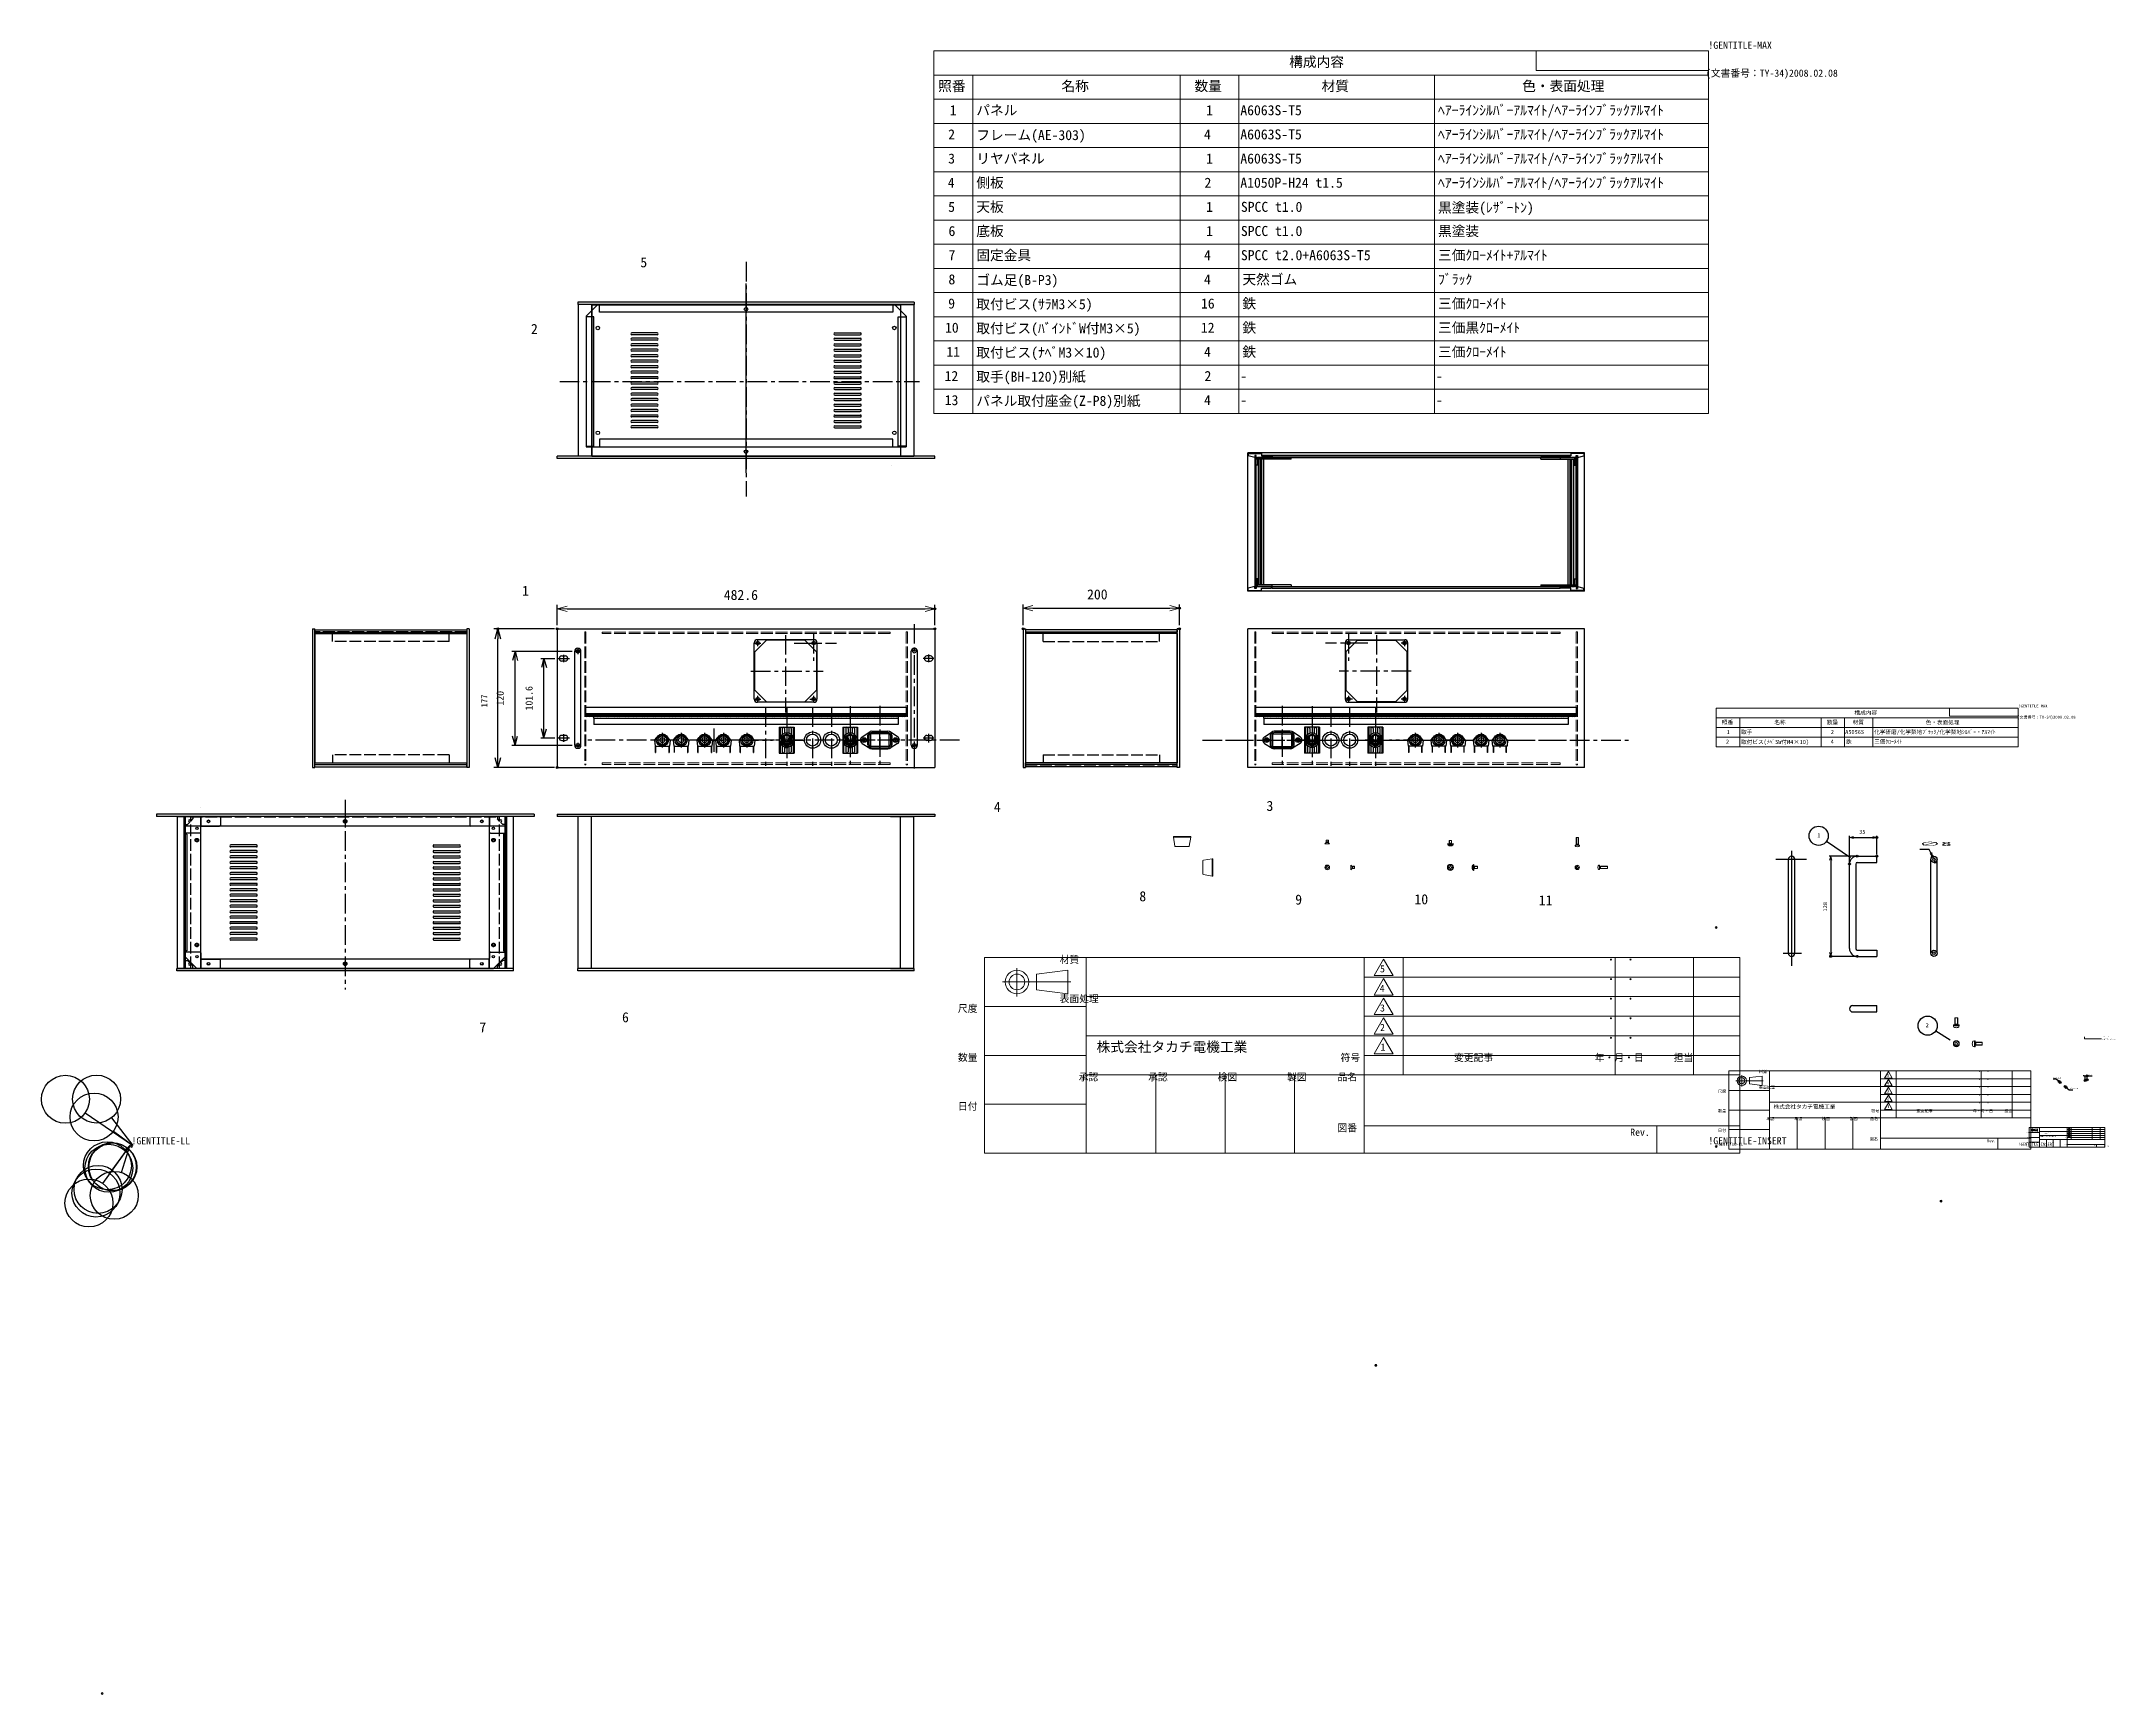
# Model space of a CAD drawing. Units: millimetres at full size, sheet at 1:5. Extents: x -1374 to 1275, y -1400 to 712.
import ezdxf
from ezdxf.enums import TextEntityAlignment as Align

# ---------------------------------------------------------------- set-up
doc = ezdxf.new("R2010")
doc.units = ezdxf.units.MM
doc.header["$LTSCALE"] = 5
doc.header["$PDMODE"] = 32
doc.header["$PDSIZE"] = 2.5
for name, pattern in [('CHAIN1', [8, 5, -1, 1, -1]), ('DASHED1', [1.8, 1.2, -0.6]), ('DASHED_DOTTED', [9.25, 6, -1.5, 0.25, -1.5]), ('USER3', [3.75, 3, -0.75])]:
    doc.linetypes.add(name, pattern=pattern)
for name, color, linetype, lineweight in [('0-0_0', 7, 'Continuous', 18), ('0-3_7A', 4, 'DASHED_DOTTED', 18), ('0-4_RAHM2', 7, 'Continuous', 18), ('0-8_ﾘﾔﾊ_ﾈﾙ0', 7, 'USER3', 18), ('0-A_ﾌﾛﾝﾄﾊ_ﾈﾙ0', 7, 'USER3', 18), ('1-5_ｺ_ﾑ足', 8, 'Continuous', 18), ('1-6_ﾋ_ｽ', 8, 'Continuous', 18), ('1-7_ﾋ_ｽ0', 8, 'USER3', 18)]:
    doc.layers.add(name, color=color, linetype=linetype, lineweight=lineweight)
for name, color, linetype in [('0-1_寸法', 4, 'Continuous'), ('0-5_ﾌﾛﾝﾄﾊ_ﾈﾙ', 3, 'Continuous'), ('0-6_ﾌﾚ_ﾑ', 3, 'Continuous'), ('0-7_ﾘﾔﾊ_ﾈﾙ', 3, 'Continuous'), ('0-9_ﾌﾚ_ﾑ0', 7, 'USER3'), ('0-B_側板', 3, 'Continuous'), ('0-C_天板', 3, 'Continuous'), ('0-D_固定金具', 3, 'Continuous'), ('0-E_側板0', 7, 'USER3'), ('0-F_天板0', 7, 'USER3'), ('1-B_取手', 3, 'Continuous'), ('C-0', 3, 'Continuous'), ('C-1', 3, 'Continuous'), ('C-4', 3, 'Continuous'), ('C-C', 4, 'CHAIN1'), ('D-0', 4, 'Continuous')]:
    doc.layers.add(name, color=color, linetype=linetype)
doc.styles.add('ＭＳ ゴシック', font='')
doc.styles.get('ＭＳ ゴシック').set_extended_font_data('MS Gothic')

msp = doc.modelspace()

# ---------------------------------------------------------------- texts
at = {"layer": '0-1_寸法', "color": 7, "style": 'ＭＳ ゴシック'}
msp.add_text('177', height=8.019, rotation=90, dxfattribs=at).set_placement((-801.565, -138.858), align=Align.BOTTOM_LEFT)
at = {"layer": '0-1_寸法', "style": 'ＭＳ ゴシック'}
for s, p in [('120', (-780.407, -136.53)), ('101.6', (-743.539, -142.78))]:
    msp.add_text(s, height=9.164, rotation=90, dxfattribs=at).set_placement(p, align=Align.BOTTOM_LEFT)

# ---------------------------------------------------------------- blocks, each defined once
blk = doc.blocks.new('80mmFAN1')
at = {"layer": 'C-0', "color": 4, "linetype": 'CHAIN1'}
for p, q in [((-40.068, 35.75), (-31.529, 35.75)), ((-35.75, 40.068), (-35.75, 31.858)), ((0, 45.98), (0, -53.205)), ((30.872, 35.75), (39.411, 35.75)), ((35.75, 40.068), (35.75, 31.858)), ((-44.338, 0), (47.951, 0)), ((-40.068, -35.75), (-31.529, -35.75)), ((-35.75, -31.529), (-35.75, -39.411)), ((30.872, -35.75), (39.411, -35.75)), ((35.75, -31.529), (35.75, -39.411))]:
    blk.add_line(p, q, dxfattribs=at)
at = {"layer": 'C-0'}
for p, q in [((-40, -36), (-40, 36)), ((36, 40), (-36, 40)), ((40, 36), (40, -36)), ((-39.25, -24.39), (-39.25, 24.39)), ((39.25, 24.39), (39.25, -24.39)), ((-39.25, -24.39), (-24.39, -39.25)), ((39.25, -24.39), (24.39, -39.25)), ((36, -40), (-36, -40)), ((-24.39, -39.25), (24.39, -39.25))]:
    blk.add_line(p, q, dxfattribs=at)
blk.add_lwpolyline([(39.25, 24.39), (24.39, 39.25), (-24.39, 39.25), (-39.25, 24.39)], dxfattribs=at)
for centre in [(-35.75, 35.75), (35.75, 35.75), (-35.75, -35.75), (35.75, -35.75)]:
    blk.add_circle(centre, 2.25, dxfattribs=at)
for centre, start, end in [((-36, 36), 90, 180), ((36, 36), 0, 90), ((-36, -36), 180, 270), ((36, -36), 270, 0)]:
    blk.add_arc(centre, 4, start, end, dxfattribs=at)
blk = doc.blocks.new('TK-A3')
at = {"layer": '0-0_0'}
for p, q in [((224.375, 175), (224.375, 171.875)), ((224.375, 171.875), (251.875, 171.875))]:
    blk.add_line(p, q, dxfattribs=at)
at = {"layer": '0-0_0', "style": 'ＭＳ ゴシック'}
for s, p in [('!GENTITLE-MAX', (251.875, 175)), ('(文書番号：TY-34)2008.02.08', (251.4744, 170.5369)), ('!GENTITLE-LL', (0, 0)), ('!GENTITLE-INSERT', (251.875, 0))]:
    blk.add_text(s, height=1.146, dxfattribs=at).set_placement(p, align=Align.BOTTOM_LEFT)
blk = doc.blocks.new('U105')
at = {"layer": '0-4_RAHM2', "style": 'ＭＳ ゴシック'}
blk.add_text('日付', height=1.146, dxfattribs=at).set_placement((-119.8752, 5.5006), align=Align.BOTTOM_LEFT)
blk = doc.blocks.new('U106')
at = {"layer": '0-4_RAHM2', "style": 'ＭＳ ゴシック'}
blk.add_text('尺度', height=1.146, dxfattribs=at).set_placement((-119.8752, 21.1256), align=Align.BOTTOM_LEFT)
blk = doc.blocks.new('U107')
at = {"layer": '0-4_RAHM2', "style": 'ＭＳ ゴシック'}
blk.add_text('数量', height=1.146, dxfattribs=at).set_placement((-119.8752, 13.3131), align=Align.BOTTOM_LEFT)
blk = doc.blocks.new('U108')
at = {"layer": '0-4_RAHM2', "style": 'ＭＳ ゴシック'}
blk.add_text('表面処理', height=1.146, dxfattribs=at).set_placement((-103.6252, 22.6881), align=Align.BOTTOM_LEFT)
blk = doc.blocks.new('U109')
at = {"layer": '0-4_RAHM2', "style": 'ＭＳ ゴシック'}
blk.add_text('材質', height=1.146, dxfattribs=at).set_placement((-103.6252, 28.9381), align=Align.BOTTOM_LEFT)
blk = doc.blocks.new('U110')
at = {"layer": '0-0_0', "style": 'ＭＳ ゴシック'}
blk.add_text('株式会社タカチ電機工業', height=1.604, dxfattribs=at).set_placement((-97.7221, 14.6367), align=Align.BOTTOM_LEFT)
blk = doc.blocks.new('U111')
at = {"layer": '0-4_RAHM2', "style": 'ＭＳ ゴシック'}
blk.add_text('承認', height=1.146, dxfattribs=at).set_placement((-100.5859, 10.1881), align=Align.BOTTOM_LEFT)
blk = doc.blocks.new('U112')
at = {"layer": '0-4_RAHM2', "style": 'ＭＳ ゴシック'}
blk.add_text('承認', height=1.146, dxfattribs=at).set_placement((-89.4922, 10.1881), align=Align.BOTTOM_LEFT)
blk = doc.blocks.new('U113')
at = {"layer": '0-4_RAHM2', "style": 'ＭＳ ゴシック'}
blk.add_text('検図', height=1.146, dxfattribs=at).set_placement((-78.3984, 10.1881), align=Align.BOTTOM_LEFT)
blk = doc.blocks.new('U114')
at = {"layer": '0-4_RAHM2', "style": 'ＭＳ ゴシック'}
blk.add_text('製図', height=1.146, dxfattribs=at).set_placement((-67.3047, 10.1881), align=Align.BOTTOM_LEFT)
blk = doc.blocks.new('U115')
at = {"layer": '0-4_RAHM2', "style": 'ＭＳ ゴシック'}
blk.add_text('Rev.', height=1.146, dxfattribs=at).set_placement((-12.489, 1.3655), align=Align.BOTTOM_LEFT)
blk = doc.blocks.new('U116')
at = {"layer": '0-4_RAHM2', "style": 'ＭＳ ゴシック'}
blk.add_text('図番', height=1.146, dxfattribs=at).set_placement((-59.2502, 2.0631), align=Align.BOTTOM_LEFT)
blk = doc.blocks.new('U117')
at = {"layer": '0-4_RAHM2', "style": 'ＭＳ ゴシック'}
blk.add_text('符号', height=1.146, dxfattribs=at).set_placement((-58.75, 13.2812), align=Align.BOTTOM_LEFT)
blk = doc.blocks.new('U118')
at = {"layer": '0-4_RAHM2', "style": 'ＭＳ ゴシック'}
blk.add_text('品名', height=1.146, dxfattribs=at).set_placement((-59.2502, 10.1881), align=Align.BOTTOM_LEFT)
blk = doc.blocks.new('U119')
at = {"layer": '0-4_RAHM2', "style": 'ＭＳ ゴシック'}
blk.add_text('変更記事', height=1.146, dxfattribs=at).set_placement((-40.625, 13.2812), align=Align.BOTTOM_LEFT)
blk = doc.blocks.new('U120')
at = {"layer": '0-4_RAHM2', "style": 'ＭＳ ゴシック'}
blk.add_text('・  ・   ', height=1.146, dxfattribs=at).set_placement((-16.3482, 19.5313), align=Align.BOTTOM_LEFT)
blk = doc.blocks.new('U121')
at = {"layer": '0-4_RAHM2', "style": 'ＭＳ ゴシック'}
blk.add_text('年・月・日', height=1.146, dxfattribs=at).set_placement((-18.1618, 13.2812), align=Align.BOTTOM_LEFT)
blk = doc.blocks.new('U122')
at = {"layer": '0-4_RAHM2', "style": 'ＭＳ ゴシック'}
blk.add_text('担当', height=1.146, dxfattribs=at).set_placement((-5.5504, 13.2812), align=Align.BOTTOM_LEFT)
blk = doc.blocks.new('U123')
at = {"layer": '0-4_RAHM2', "style": 'ＭＳ ゴシック'}
blk.add_text('・  ・   ', height=1.146, dxfattribs=at).set_placement((-16.3482, 25.7813), align=Align.BOTTOM_LEFT)
blk = doc.blocks.new('U124')
at = {"layer": '0-4_RAHM2', "style": 'ＭＳ ゴシック'}
blk.add_text('・  ・   ', height=1.146, dxfattribs=at).set_placement((-16.3482, 22.6563), align=Align.BOTTOM_LEFT)
blk = doc.blocks.new('U125')
at = {"layer": '0-4_RAHM2', "style": 'ＭＳ ゴシック'}
blk.add_text('・  ・   ', height=1.146, dxfattribs=at).set_placement((-16.3482, 28.9063), align=Align.BOTTOM_LEFT)
blk = doc.blocks.new('U126')
at = {"layer": '0-4_RAHM2', "style": 'ＭＳ ゴシック'}
blk.add_text('・  ・   ', height=1.146, dxfattribs=at).set_placement((-16.3482, 16.4063), align=Align.BOTTOM_LEFT)
blk = doc.blocks.new('TK-TITLE')
at = {"layer": '0-0_0'}
for p, q in [((-115.6236, 30.1843), (-115.6236, -1.0657)), ((5.0014, 30.1843), (-115.6236, 30.1843)), ((-99.3736, 30.1843), (-99.3736, -1.0657)), ((-54.9986, 30.1843), (-54.9986, -1.0657)), ((5.0014, -1.0657), (5.0014, 30.1843)), ((-107.3215, 27.528), (-102.3215, 28.153)), ((-107.3215, 25.028), (-107.3215, 27.528)), ((-102.3215, 28.153), (-102.3215, 24.403)), ((-102.3215, 24.403), (-107.3215, 25.028)), ((-99.3736, 23.9343), (-54.9986, 23.9343)), ((-99.3736, 22.3718), (-115.6236, 22.3718)), ((-99.3736, 17.6843), (-54.9986, 17.6843)), ((-99.3736, 14.5593), (-115.6236, 14.5593)), ((-99.3736, 11.4343), (-54.9986, 11.4343)), ((-88.2798, 11.4343), (-88.2798, -1.0657)), ((-77.1861, 11.4343), (-77.1861, -1.0657)), ((-66.0923, 11.4343), (-66.0923, -1.0657)), ((-54.9986, 11.4343), (5.0014, 11.4343)), ((-99.3736, 6.7468), (-115.6236, 6.7468)), ((-54.9986, 3.3093), (5.0014, 3.3093)), ((-8.2332, -1.0657), (-8.2332, 3.3093)), ((-115.6236, -1.0657), (5.0014, -1.0657))]:
    blk.add_line(p, q, dxfattribs=at)
for radius in [1.875, 1.25]:
    blk.add_circle((-110.4465, 26.278), radius, dxfattribs=at)
blk.add_point((-256.5833, -87.3848), dxfattribs=at)
at = {"layer": '0-3_7A'}
for q in [(-110.4465, 28.5122), (-112.7734, 26.278), (-101.8332, 26.278), (-110.4465, 23.9592)]:
    blk.add_line((-110.4465, 26.278), q, dxfattribs=at)
at = {"layer": '0-4_RAHM2', "color": 1}
for p, q in [((-51.8736, 29.9343), (-53.3891, 27.3093)), ((-48.7486, 30.1843), (-48.7486, 11.4343)), ((-14.8866, 30.1843), (-14.8866, 11.4343)), ((-2.3866, 30.1843), (-2.3866, 11.4343)), ((-54.9986, 27.0593), (5.0014, 27.0593)), ((-51.8736, 26.8093), (-53.3891, 24.1843)), ((-54.9986, 23.9343), (5.0014, 23.9343)), ((-54.9986, 20.8093), (5.0014, 20.8093)), ((-54.9986, 17.6843), (5.0014, 17.6843)), ((-53.3891, 17.9343), (-50.358, 17.9343)), ((-51.8736, 17.4343), (-53.3891, 14.8093)), ((-50.358, 14.8093), (-51.8736, 17.4343)), ((-54.9986, 14.5593), (5.0014, 14.5593)), ((-53.3891, 14.8093), (-50.358, 14.8093))]:
    blk.add_line(p, q, dxfattribs=at)
for points in [[(-53.3891, 27.3093), (-50.358, 27.3093), (-51.8736, 29.9343)], [(-53.3891, 24.1843), (-50.358, 24.1843), (-51.8736, 26.8093)], [(-50.358, 17.9343), (-51.8736, 20.5593), (-53.3891, 17.9343)]]:
    blk.add_lwpolyline(points, dxfattribs=at)
blk.add_lwpolyline([(-53.3891, 21.0593), (-50.358, 21.0593), (-51.8736, 23.6843)], close=True, dxfattribs=at)
at = {"layer": '0-0_0'}
for name in ['U109', 'U125', 'U123', 'U108', 'U124', 'U106', 'U120', 'U110', 'U126', 'U107', 'U117', 'U119', 'U121', 'U122', 'U111', 'U112', 'U113', 'U114', 'U118', 'U105', 'U116', 'U115']:
    blk.add_blockref(name, (0, 0), dxfattribs=at)
at = {"layer": '0-4_RAHM2', "style": 'ＭＳ ゴシック'}
for s, p in [('5', (-52.4528, 27.4655)), ('4', (-52.4986, 24.3405)), ('3', (-52.4528, 21.2155)), ('2', (-52.4475, 18.0905)), ('1', (-52.3833, 14.9655))]:
    blk.add_text(s, height=1.146, dxfattribs=at).set_placement(p, align=Align.BOTTOM_LEFT)
blk = doc.blocks.new('A$C50AE65D7')
at = {"layer": '1-6_ﾋ_ｽ'}
for p, q in [((-0.312, 1.969), (-1.125, 1.898)), ((-1.125, 1.898), (-1.125, -1.898)), ((-0.312, -2.437), (-0.312, 2.437)), ((-0.312, 2.437), (0, 2.437)), ((0, -2.437), (0, 2.437)), ((0, 0.825), (0.469, 0.938)), ((2.812, 0.938), (0.469, 0.938)), ((0.469, -0.938), (0.469, 0.938)), ((2.812, 0.938), (2.812, -0.938)), ((-0.312, -1.969), (-1.125, -1.898)), ((-0.312, -2.437), (0, -2.437)), ((0, -0.825), (0.469, -0.938)), ((0.469, -0.938), (2.812, -0.938))]:
    blk.add_line(p, q, dxfattribs=at)
blk.add_arc((3.489, 0), 4.989, 157.64346, 202.35654, dxfattribs=at)
at = {"layer": '1-7_ﾋ_ｽ0'}
for p, q in [((0, 0.75), (2.812, 0.75)), ((0, -0.75), (2.812, -0.75))]:
    blk.add_line(p, q, dxfattribs=at)
blk = doc.blocks.new('A$C39DF21C5')
at = {"layer": '1-6_ﾋ_ｽ'}
for p, q in [((-1.156, 0.263), (-0.999, 0.263)), ((-0.263, 0.999), (-0.263, 1.156)), ((-0.263, 1.156), (0.263, 1.156)), ((0.263, 1.156), (0.263, 0.999)), ((0.999, 0.263), (1.156, 0.263)), ((-0.263, -1.156), (-0.263, -0.999)), ((0.263, -1.156), (-0.263, -1.156)), ((0.263, -0.999), (0.263, -1.156))]:
    blk.add_line(p, q, dxfattribs=at)
for points in [[(-0.999, -0.263), (-1.156, -0.263), (-1.156, 0.263)], [(1.156, 0.263), (1.156, -0.263), (0.999, -0.263)]]:
    blk.add_lwpolyline(points, dxfattribs=at)
for radius in [2.438, 1.969]:
    blk.add_circle((0, 0), radius, dxfattribs=at)
for centre, start, end in [((-0.999, 0.999), 270, 0), ((0.999, 0.999), 180, 270), ((-0.999, -0.999), 0, 90), ((0.999, -0.999), 90, 180)]:
    blk.add_arc(centre, 0.736, start, end, dxfattribs=at)
blk = doc.blocks.new('A$C52644786')
at = {"layer": '1-6_ﾋ_ｽ'}
for p, q in [((0, 1.875), (0, -1.875)), ((0, 1.875), (0.156, 1.875)), ((1.195, 0.836), (0.156, 1.875)), ((0.156, -1.875), (0.156, 1.875)), ((3.125, 0.938), (1.719, 0.938)), ((3.125, 0.938), (3.125, -0.937)), ((0, -1.875), (0.156, -1.875)), ((0.156, -1.875), (1.195, -0.836)), ((1.719, -0.937), (3.125, -0.937))]:
    blk.add_line(p, q, dxfattribs=at)
blk.add_lwpolyline([(1.274, -0.789), (1.719, -0.938), (1.719, 0.938), (1.274, 0.789)], dxfattribs=at)
for centre, start, end in [((1.328, 0.969), 225, 270), ((1.328, -0.969), 90, 135)]:
    blk.add_arc(centre, 0.188, start, end, dxfattribs=at)
at = {"layer": '1-7_ﾋ_ｽ0'}
for p, q in [((1.094, -0.938), (1.094, 0.938)), ((1.328, 0.781), (3.125, 0.781)), ((3.125, -0.781), (1.328, -0.781))]:
    blk.add_line(p, q, dxfattribs=at)
blk = doc.blocks.new('A$C768F0215')
at = {"layer": '1-6_ﾋ_ｽ'}
for p, q in [((-1.125, 0.256), (-0.972, 0.256)), ((-1.125, -0.256), (-1.125, 0.256)), ((-0.256, 0.972), (-0.256, 1.125)), ((-0.256, 1.125), (0.256, 1.125)), ((0.256, 1.125), (0.256, 0.972)), ((0.972, 0.256), (1.125, 0.256)), ((1.125, 0.256), (1.125, -0.256)), ((-0.972, -0.256), (-1.125, -0.256)), ((-0.256, -1.125), (-0.256, -0.972)), ((0.256, -1.125), (-0.256, -1.125)), ((0.256, -0.972), (0.256, -1.125)), ((1.125, -0.256), (0.972, -0.256))]:
    blk.add_line(p, q, dxfattribs=at)
blk.add_circle((0, 0), 1.875, dxfattribs=at)
for centre, start, end in [((-0.972, 0.972), 270, 0), ((0.972, 0.972), 180, 270), ((-0.972, -0.972), 0, 90), ((0.972, -0.972), 90, 180)]:
    blk.add_arc(centre, 0.716, start, end, dxfattribs=at)
blk = doc.blocks.new('A$C0F2A7595')
at = {"layer": '1-6_ﾋ_ｽ'}
for p, q in [((-1.125, 0.256), (-0.972, 0.256)), ((-0.256, 1.125), (0.256, 1.125)), ((-0.256, 0.972), (-0.256, 1.125)), ((0.256, 1.125), (0.256, 0.972)), ((-0.256, -1.125), (-0.256, -0.972)), ((0.256, -1.125), (-0.256, -1.125)), ((0.256, -0.972), (0.256, -1.125))]:
    blk.add_line(p, q, dxfattribs=at)
for points in [[(-0.972, -0.256), (-1.125, -0.256), (-1.125, 0.256)], [(0.972, 0.256), (1.125, 0.256), (1.125, -0.256), (0.972, -0.256)]]:
    blk.add_lwpolyline(points, dxfattribs=at)
blk.add_circle((0, 0), 1.719, dxfattribs=at)
for centre, start, end in [((-0.972, 0.972), 270, 0), ((0.972, 0.972), 180, 270), ((-0.972, -0.972), 0, 90), ((0.972, -0.972), 90, 180)]:
    blk.add_arc(centre, 0.716, start, end, dxfattribs=at)
blk = doc.blocks.new('A$C07ED1ECE')
at = {"layer": '1-6_ﾋ_ｽ'}
for p, q in [((-0.53, 1.672), (0, 1.719)), ((0, 1.719), (0, -1.719)), ((0.077, 0.769), (0.781, 0.938)), ((6.25, 0.938), (0.781, 0.938)), ((0.781, -0.938), (0.781, 0.938)), ((6.25, -0.938), (6.25, 0.938)), ((-0.53, -1.672), (0, -1.719)), ((0.077, -0.769), (0.781, -0.938)), ((0.781, -0.938), (6.25, -0.938))]:
    blk.add_line(p, q, dxfattribs=at)
for centre, radius, start, end in [((3.125, 0), 4.375, 163.74297, 196.25703), ((-0.475, 1.05), 0.625, 95, 163.74297), ((0.063, 0.829), 0.0625, 180, 283.49573), ((-0.475, -1.05), 0.625, 196.25703, 265), ((0.062, -0.829), 0.0625, 76.50427, 180)]:
    blk.add_arc(centre, radius, start, end, dxfattribs=at)
at = {"layer": '1-7_ﾋ_ｽ0'}
for p, q in [((0, 0.75), (6.25, 0.75)), ((0, -0.75), (6.25, -0.75))]:
    blk.add_line(p, q, dxfattribs=at)
blk = doc.blocks.new('U184')
at = {"layer": '0-0_0', "style": 'ＭＳ ゴシック'}
blk.add_text('1', height=8.019, dxfattribs=at).set_placement((653.516, 821.25), align=Align.BOTTOM_LEFT)
blk = doc.blocks.new('U185')
at = {"layer": '0-0_0', "style": 'ＭＳ ゴシック'}
blk.add_text('パネル', height=8.019, dxfattribs=at).set_placement((674.688, 821.25), align=Align.BOTTOM_LEFT)
blk = doc.blocks.new('U186')
at = {"layer": '0-0_0', "style": 'ＭＳ ゴシック'}
blk.add_text('1', height=8.019, dxfattribs=at).set_placement((858.203, 821.25), align=Align.BOTTOM_LEFT)
blk = doc.blocks.new('U187')
at = {"layer": '0-0_0', "style": 'ＭＳ ゴシック'}
blk.add_text('A6063S-T5', height=8.019, dxfattribs=at).set_placement((885.547, 821.25), align=Align.BOTTOM_LEFT)
blk = doc.blocks.new('U188')
at = {"layer": '0-0_0', "style": 'ＭＳ ゴシック'}
blk.add_text('ﾍｱｰﾗｲﾝｼﾙﾊﾞｰｱﾙﾏｲﾄ/ﾍｱｰﾗｲﾝﾌﾞﾗｯｸｱﾙﾏｲﾄ', height=8.019, dxfattribs=at).set_placement((1043.438, 821.25), align=Align.BOTTOM_LEFT)
blk = doc.blocks.new('U189')
at = {"layer": '0-0_0', "style": 'ＭＳ ゴシック'}
blk.add_text('2', height=8.019, dxfattribs=at).set_placement((652.232, 801.951), align=Align.BOTTOM_LEFT)
blk = doc.blocks.new('U190')
at = {"layer": '0-0_0', "style": 'ＭＳ ゴシック'}
blk.add_text('フレーム(AE-303)', height=8.019, dxfattribs=at).set_placement((674.688, 801.406), align=Align.BOTTOM_LEFT)
blk = doc.blocks.new('U191')
at = {"layer": '0-0_0', "style": 'ＭＳ ゴシック'}
blk.add_text('4', height=8.019, dxfattribs=at).set_placement((856.562, 801.953), align=Align.BOTTOM_LEFT)
blk = doc.blocks.new('U192')
at = {"layer": '0-0_0', "style": 'ＭＳ ゴシック'}
blk.add_text('A6063S-T5', height=8.019, dxfattribs=at).set_placement((885.547, 801.953), align=Align.BOTTOM_LEFT)
blk = doc.blocks.new('U193')
at = {"layer": '0-0_0', "style": 'ＭＳ ゴシック'}
blk.add_text('ﾍｱｰﾗｲﾝｼﾙﾊﾞｰｱﾙﾏｲﾄ/ﾍｱｰﾗｲﾝﾌﾞﾗｯｸｱﾙﾏｲﾄ', height=8.019, dxfattribs=at).set_placement((1043.438, 801.953), align=Align.BOTTOM_LEFT)
blk = doc.blocks.new('U194')
at = {"layer": '0-0_0', "style": 'ＭＳ ゴシック'}
blk.add_text('3', height=8.019, dxfattribs=at).set_placement((652.195, 782.656), align=Align.BOTTOM_LEFT)
blk = doc.blocks.new('U195')
at = {"layer": '0-0_0', "style": 'ＭＳ ゴシック'}
blk.add_text('リヤパネル', height=8.019, dxfattribs=at).set_placement((674.688, 782.656), align=Align.BOTTOM_LEFT)
blk = doc.blocks.new('U196')
at = {"layer": '0-0_0', "style": 'ＭＳ ゴシック'}
blk.add_text('1', height=8.019, dxfattribs=at).set_placement((858.203, 782.656), align=Align.BOTTOM_LEFT)
blk = doc.blocks.new('U197')
at = {"layer": '0-0_0', "style": 'ＭＳ ゴシック'}
blk.add_text('A6063S-T5', height=8.019, dxfattribs=at).set_placement((885.547, 782.656), align=Align.BOTTOM_LEFT)
blk = doc.blocks.new('U198')
at = {"layer": '0-0_0', "style": 'ＭＳ ゴシック'}
blk.add_text('ﾍｱｰﾗｲﾝｼﾙﾊﾞｰｱﾙﾏｲﾄ/ﾍｱｰﾗｲﾝﾌﾞﾗｯｸｱﾙﾏｲﾄ', height=8.019, dxfattribs=at).set_placement((1043.438, 782.656), align=Align.BOTTOM_LEFT)
blk = doc.blocks.new('U199')
at = {"layer": '0-0_0', "style": 'ＭＳ ゴシック'}
blk.add_text('4', height=8.019, dxfattribs=at).set_placement((651.875, 763.359), align=Align.BOTTOM_LEFT)
blk = doc.blocks.new('U200')
at = {"layer": '0-0_0', "style": 'ＭＳ ゴシック'}
blk.add_text('側板', height=8.019, dxfattribs=at).set_placement((674.688, 763.359), align=Align.BOTTOM_LEFT)
blk = doc.blocks.new('U201')
at = {"layer": '0-0_0', "style": 'ＭＳ ゴシック'}
blk.add_text('2', height=8.019, dxfattribs=at).set_placement((856.92, 763.357), align=Align.BOTTOM_LEFT)
blk = doc.blocks.new('U202')
at = {"layer": '0-0_0', "style": 'ＭＳ ゴシック'}
blk.add_text('A1050P-H24 t1.5', height=8.019, dxfattribs=at).set_placement((885.547, 763.357), align=Align.BOTTOM_LEFT)
blk = doc.blocks.new('U203')
at = {"layer": '0-0_0', "style": 'ＭＳ ゴシック'}
blk.add_text('ﾍｱｰﾗｲﾝｼﾙﾊﾞｰｱﾙﾏｲﾄ/ﾍｱｰﾗｲﾝﾌﾞﾗｯｸｱﾙﾏｲﾄ', height=8.019, dxfattribs=at).set_placement((1043.438, 763.359), align=Align.BOTTOM_LEFT)
blk = doc.blocks.new('U204')
at = {"layer": '0-0_0', "style": 'ＭＳ ゴシック'}
blk.add_text('5', height=8.019, dxfattribs=at).set_placement((652.195, 744.062), align=Align.BOTTOM_LEFT)
blk = doc.blocks.new('U205')
at = {"layer": '0-0_0', "style": 'ＭＳ ゴシック'}
blk.add_text('天板', height=8.019, dxfattribs=at).set_placement((674.688, 744.062), align=Align.BOTTOM_LEFT)
blk = doc.blocks.new('U206')
at = {"layer": '0-0_0', "style": 'ＭＳ ゴシック'}
blk.add_text('1', height=8.019, dxfattribs=at).set_placement((858.203, 744.062), align=Align.BOTTOM_LEFT)
blk = doc.blocks.new('U207')
at = {"layer": '0-0_0', "style": 'ＭＳ ゴシック'}
blk.add_text('SPCC t1.0', height=8.019, dxfattribs=at).set_placement((885.98, 744.062), align=Align.BOTTOM_LEFT)
blk = doc.blocks.new('U208')
at = {"layer": '0-0_0', "style": 'ＭＳ ゴシック'}
blk.add_text('黒塗装(ﾚｻﾞｰﾄﾝ)', height=8.019, dxfattribs=at).set_placement((1043.438, 743.516), align=Align.BOTTOM_LEFT)
blk = doc.blocks.new('U209')
at = {"layer": '0-0_0', "style": 'ＭＳ ゴシック'}
blk.add_text('6', height=8.019, dxfattribs=at).set_placement((652.478, 724.766), align=Align.BOTTOM_LEFT)
blk = doc.blocks.new('U210')
at = {"layer": '0-0_0', "style": 'ＭＳ ゴシック'}
blk.add_text('底板', height=8.019, dxfattribs=at).set_placement((674.688, 724.766), align=Align.BOTTOM_LEFT)
blk = doc.blocks.new('U211')
at = {"layer": '0-0_0', "style": 'ＭＳ ゴシック'}
blk.add_text('1', height=8.019, dxfattribs=at).set_placement((858.203, 724.766), align=Align.BOTTOM_LEFT)
blk = doc.blocks.new('U212')
at = {"layer": '0-0_0', "style": 'ＭＳ ゴシック'}
blk.add_text('SPCC t1.0', height=8.019, dxfattribs=at).set_placement((885.98, 724.766), align=Align.BOTTOM_LEFT)
blk = doc.blocks.new('U213')
at = {"layer": '0-0_0', "style": 'ＭＳ ゴシック'}
blk.add_text('黒塗装', height=8.019, dxfattribs=at).set_placement((1043.438, 724.766), align=Align.BOTTOM_LEFT)
blk = doc.blocks.new('U214')
at = {"layer": '0-0_0', "style": 'ＭＳ ゴシック'}
blk.add_text('7', height=8.019, dxfattribs=at).set_placement((652.422, 705.469), align=Align.BOTTOM_LEFT)
blk = doc.blocks.new('U215')
at = {"layer": '0-0_0', "style": 'ＭＳ ゴシック'}
blk.add_text('固定金具', height=8.019, dxfattribs=at).set_placement((674.688, 705.469), align=Align.BOTTOM_LEFT)
blk = doc.blocks.new('U216')
at = {"layer": '0-0_0', "style": 'ＭＳ ゴシック'}
blk.add_text('4', height=8.019, dxfattribs=at).set_placement((856.562, 705.469), align=Align.BOTTOM_LEFT)
blk = doc.blocks.new('U217')
at = {"layer": '0-0_0', "style": 'ＭＳ ゴシック'}
blk.add_text('SPCC t2.0+A6063S-T5', height=8.019, dxfattribs=at).set_placement((885.98, 705.467), align=Align.BOTTOM_LEFT)
blk = doc.blocks.new('U218')
at = {"layer": '0-0_0', "style": 'ＭＳ ゴシック'}
blk.add_text('三価ｸﾛｰﾒｲﾄ+ｱﾙﾏｲﾄ', height=8.019, dxfattribs=at).set_placement((1043.438, 705.469), align=Align.BOTTOM_LEFT)
blk = doc.blocks.new('U219')
at = {"layer": '0-0_0', "style": 'ＭＳ ゴシック'}
blk.add_text('8', height=8.019, dxfattribs=at).set_placement((652.422, 686.172), align=Align.BOTTOM_LEFT)
blk = doc.blocks.new('U220')
at = {"layer": '0-0_0', "style": 'ＭＳ ゴシック'}
blk.add_text('ゴム足(B-P3)', height=8.019, dxfattribs=at).set_placement((674.688, 685.625), align=Align.BOTTOM_LEFT)
blk = doc.blocks.new('U221')
at = {"layer": '0-0_0', "style": 'ＭＳ ゴシック'}
blk.add_text('4', height=8.019, dxfattribs=at).set_placement((856.562, 686.172), align=Align.BOTTOM_LEFT)
blk = doc.blocks.new('U222')
at = {"layer": '0-0_0', "style": 'ＭＳ ゴシック'}
blk.add_text('天然ゴム', height=8.019, dxfattribs=at).set_placement((887.188, 686.172), align=Align.BOTTOM_LEFT)
blk = doc.blocks.new('U223')
at = {"layer": '0-0_0', "style": 'ＭＳ ゴシック'}
blk.add_text('ﾌﾞﾗｯｸ', height=8.019, dxfattribs=at).set_placement((1043.438, 686.172), align=Align.BOTTOM_LEFT)
blk = doc.blocks.new('U224')
at = {"layer": '0-0_0', "style": 'ＭＳ ゴシック'}
blk.add_text('9', height=8.019, dxfattribs=at).set_placement((652.238, 666.875), align=Align.BOTTOM_LEFT)
blk = doc.blocks.new('U225')
at = {"layer": '0-0_0', "style": 'ＭＳ ゴシック'}
blk.add_text('取付ビス(ｻﾗM3×5)', height=8.019, dxfattribs=at).set_placement((674.688, 666.328), align=Align.BOTTOM_LEFT)
blk = doc.blocks.new('U226')
at = {"layer": '0-0_0', "style": 'ＭＳ ゴシック'}
blk.add_text('16', height=8.019, dxfattribs=at).set_placement((854.104, 666.875), align=Align.BOTTOM_LEFT)
blk = doc.blocks.new('U227')
at = {"layer": '0-0_0', "style": 'ＭＳ ゴシック'}
blk.add_text('鉄', height=8.019, dxfattribs=at).set_placement((887.188, 666.875), align=Align.BOTTOM_LEFT)
blk = doc.blocks.new('U228')
at = {"layer": '0-0_0', "style": 'ＭＳ ゴシック'}
blk.add_text('三価ｸﾛｰﾒｲﾄ', height=8.019, dxfattribs=at).set_placement((1043.438, 666.875), align=Align.BOTTOM_LEFT)
blk = doc.blocks.new('U229')
at = {"layer": '0-0_0', "style": 'ＭＳ ゴシック'}
blk.add_text('10', height=8.019, dxfattribs=at).set_placement((649.683, 647.578), align=Align.BOTTOM_LEFT)
blk = doc.blocks.new('U230')
at = {"layer": '0-0_0', "style": 'ＭＳ ゴシック'}
blk.add_text('取付ビス(ﾊﾞｲﾝﾄﾞW付M3×5)', height=8.019, dxfattribs=at).set_placement((674.688, 647.031), align=Align.BOTTOM_LEFT)
blk = doc.blocks.new('U231')
at = {"layer": '0-0_0', "style": 'ＭＳ ゴシック'}
blk.add_text('12', height=8.019, dxfattribs=at).set_placement((854.047, 647.576), align=Align.BOTTOM_LEFT)
blk = doc.blocks.new('U232')
at = {"layer": '0-0_0', "style": 'ＭＳ ゴシック'}
blk.add_text('鉄', height=8.019, dxfattribs=at).set_placement((887.188, 647.578), align=Align.BOTTOM_LEFT)
blk = doc.blocks.new('U233')
at = {"layer": '0-0_0', "style": 'ＭＳ ゴシック'}
blk.add_text('三価黒ｸﾛｰﾒｲﾄ', height=8.019, dxfattribs=at).set_placement((1043.438, 647.578), align=Align.BOTTOM_LEFT)
blk = doc.blocks.new('U234')
at = {"layer": '0-0_0', "style": 'ＭＳ ゴシック'}
blk.add_text('11', height=8.019, dxfattribs=at).set_placement((650.781, 628.281), align=Align.BOTTOM_LEFT)
blk = doc.blocks.new('U235')
at = {"layer": '0-0_0', "style": 'ＭＳ ゴシック'}
blk.add_text('取付ビス(ﾅﾍﾞM3×10)', height=8.019, dxfattribs=at).set_placement((674.688, 627.734), align=Align.BOTTOM_LEFT)
blk = doc.blocks.new('U236')
at = {"layer": '0-0_0', "style": 'ＭＳ ゴシック'}
blk.add_text('4', height=8.019, dxfattribs=at).set_placement((856.562, 628.281), align=Align.BOTTOM_LEFT)
blk = doc.blocks.new('U237')
at = {"layer": '0-0_0', "style": 'ＭＳ ゴシック'}
blk.add_text('鉄', height=8.019, dxfattribs=at).set_placement((887.188, 628.281), align=Align.BOTTOM_LEFT)
blk = doc.blocks.new('U238')
at = {"layer": '0-0_0', "style": 'ＭＳ ゴシック'}
blk.add_text('三価ｸﾛｰﾒｲﾄ', height=8.019, dxfattribs=at).set_placement((1043.438, 628.281), align=Align.BOTTOM_LEFT)
blk = doc.blocks.new('U239')
at = {"layer": '0-0_0', "style": 'ＭＳ ゴシック'}
blk.add_text('12', height=8.019, dxfattribs=at).set_placement((649.359, 608.982), align=Align.BOTTOM_LEFT)
blk = doc.blocks.new('U240')
at = {"layer": '0-0_0', "style": 'ＭＳ ゴシック'}
blk.add_text('取手(BH-120)別紙', height=8.019, dxfattribs=at).set_placement((674.688, 608.438), align=Align.BOTTOM_LEFT)
blk = doc.blocks.new('U241')
at = {"layer": '0-0_0', "style": 'ＭＳ ゴシック'}
blk.add_text('2', height=8.019, dxfattribs=at).set_placement((856.92, 608.982), align=Align.BOTTOM_LEFT)
blk = doc.blocks.new('U242')
at = {"layer": '0-0_0', "style": 'ＭＳ ゴシック'}
blk.add_text('-', height=8.019, dxfattribs=at).set_placement((885.547, 608.984), align=Align.BOTTOM_LEFT)
blk = doc.blocks.new('U243')
at = {"layer": '0-0_0', "style": 'ＭＳ ゴシック'}
blk.add_text('-', height=8.019, dxfattribs=at).set_placement((1041.797, 608.984), align=Align.BOTTOM_LEFT)
blk = doc.blocks.new('U244')
at = {"layer": '0-0_0', "style": 'ＭＳ ゴシック'}
blk.add_text('13', height=8.019, dxfattribs=at).set_placement((649.461, 589.688), align=Align.BOTTOM_LEFT)
blk = doc.blocks.new('U245')
at = {"layer": '0-0_0', "style": 'ＭＳ ゴシック'}
blk.add_text('パネル取付座金(Z-P8)別紙', height=8.019, dxfattribs=at).set_placement((674.688, 589.141), align=Align.BOTTOM_LEFT)
blk = doc.blocks.new('U246')
at = {"layer": '0-0_0', "style": 'ＭＳ ゴシック'}
blk.add_text('4', height=8.019, dxfattribs=at).set_placement((856.562, 589.688), align=Align.BOTTOM_LEFT)
blk = doc.blocks.new('U247')
at = {"layer": '0-0_0', "style": 'ＭＳ ゴシック'}
blk.add_text('-', height=8.019, dxfattribs=at).set_placement((885.547, 589.688), align=Align.BOTTOM_LEFT)
blk = doc.blocks.new('U248')
at = {"layer": '0-0_0', "style": 'ＭＳ ゴシック'}
blk.add_text('-', height=8.019, dxfattribs=at).set_placement((1041.797, 589.688), align=Align.BOTTOM_LEFT)
blk = doc.blocks.new('U249')
at = {"layer": '0-0_0', "style": 'ＭＳ ゴシック'}
blk.add_text('照番', height=8.019, dxfattribs=at).set_placement((644.219, 840.547), align=Align.BOTTOM_LEFT)
blk = doc.blocks.new('U250')
at = {"layer": '0-0_0', "style": 'ＭＳ ゴシック'}
blk.add_text('名称', height=8.019, dxfattribs=at).set_placement((742.656, 840.547), align=Align.BOTTOM_LEFT)
blk = doc.blocks.new('U251')
at = {"layer": '0-0_0', "style": 'ＭＳ ゴシック'}
blk.add_text('数量', height=8.019, dxfattribs=at).set_placement((848.906, 840.547), align=Align.BOTTOM_LEFT)
blk = doc.blocks.new('U252')
at = {"layer": '0-0_0', "style": 'ＭＳ ゴシック'}
blk.add_text('材質', height=8.019, dxfattribs=at).set_placement((950.469, 840.547), align=Align.BOTTOM_LEFT)
blk = doc.blocks.new('U253')
at = {"layer": '0-0_0', "style": 'ＭＳ ゴシック'}
blk.add_text('色・表面処理', height=8.019, dxfattribs=at).set_placement((1110.625, 840.547), align=Align.BOTTOM_LEFT)
blk = doc.blocks.new('U254')
at = {"layer": '0-0_0', "style": 'ＭＳ ゴシック'}
blk.add_text('構成内容', height=8.019, dxfattribs=at).set_placement((924.57, 859.883), align=Align.BOTTOM_LEFT)
blk = doc.blocks.new('S54')
at = {"layer": '0-0_0', "color": 1}
for p, q in [((640.625, 855.703), (1259.375, 855.703)), ((671.875, 855.703), (671.875, 836.406)), ((837.5, 855.703), (837.5, 836.406)), ((884.375, 855.703), (884.375, 836.406)), ((1040.625, 855.703), (1040.625, 836.406)), ((640.625, 836.406), (1259.375, 836.406)), ((671.875, 836.406), (671.875, 817.109)), ((837.5, 836.406), (837.5, 817.109)), ((884.375, 836.406), (884.375, 817.109)), ((1040.625, 836.406), (1040.625, 817.109)), ((640.625, 817.109), (1259.375, 817.109)), ((671.875, 817.109), (671.875, 797.812)), ((837.5, 817.109), (837.5, 797.812)), ((884.375, 817.109), (884.375, 797.812)), ((1040.625, 817.109), (1040.625, 797.812)), ((640.625, 797.812), (1259.375, 797.812)), ((671.875, 797.812), (671.875, 778.516)), ((837.5, 797.812), (837.5, 778.516)), ((884.375, 797.812), (884.375, 778.516)), ((1040.625, 797.812), (1040.625, 778.516)), ((640.625, 778.516), (1259.375, 778.516)), ((671.875, 778.516), (671.875, 759.219)), ((837.5, 778.516), (837.5, 759.219)), ((884.375, 778.516), (884.375, 759.219)), ((1040.625, 778.516), (1040.625, 759.219)), ((640.625, 759.219), (1259.375, 759.219)), ((671.875, 759.219), (671.875, 739.922)), ((837.5, 759.219), (837.5, 739.922)), ((884.375, 759.219), (884.375, 739.922)), ((1040.625, 759.219), (1040.625, 739.922)), ((640.625, 739.922), (1259.375, 739.922)), ((671.875, 739.922), (671.875, 720.625)), ((837.5, 739.922), (837.5, 720.625)), ((884.375, 739.922), (884.375, 720.625)), ((1040.625, 739.922), (1040.625, 720.625)), ((640.625, 720.625), (1259.375, 720.625)), ((671.875, 720.625), (671.875, 701.328)), ((837.5, 720.625), (837.5, 701.328)), ((884.375, 720.625), (884.375, 701.328)), ((1040.625, 720.625), (1040.625, 701.328)), ((640.625, 701.328), (1259.375, 701.328)), ((671.875, 701.328), (671.875, 682.031)), ((837.5, 701.328), (837.5, 682.031)), ((884.375, 701.328), (884.375, 682.031)), ((1040.625, 701.328), (1040.625, 682.031)), ((640.625, 682.031), (1259.375, 682.031)), ((671.875, 682.031), (671.875, 662.734)), ((837.5, 682.031), (837.5, 662.734)), ((884.375, 682.031), (884.375, 662.734)), ((1040.625, 682.031), (1040.625, 662.734)), ((640.625, 662.734), (1259.375, 662.734)), ((671.875, 662.734), (671.875, 643.438)), ((837.5, 662.734), (837.5, 643.438)), ((884.375, 662.734), (884.375, 643.438)), ((1040.625, 662.734), (1040.625, 643.438)), ((640.625, 643.438), (1259.375, 643.438)), ((671.875, 643.438), (671.875, 624.141)), ((837.5, 643.438), (837.5, 624.141)), ((884.375, 643.438), (884.375, 624.141)), ((1040.625, 643.438), (1040.625, 624.141)), ((640.625, 624.141), (1259.375, 624.141)), ((671.875, 624.141), (671.875, 604.844)), ((837.5, 624.141), (837.5, 604.844)), ((884.375, 624.141), (884.375, 604.844)), ((1040.625, 624.141), (1040.625, 604.844)), ((640.625, 604.844), (1259.375, 604.844)), ((671.875, 604.844), (671.875, 585.547)), ((837.5, 604.844), (837.5, 585.547)), ((884.375, 604.844), (884.375, 585.547)), ((1040.625, 604.844), (1040.625, 585.547))]:
    blk.add_line(p, q, dxfattribs=at)
at = {"layer": '0-0_0'}
blk.add_lwpolyline([(640.625, 875), (1259.375, 875), (1259.375, 585.547), (640.625, 585.547)], close=True, dxfattribs=at)
for name in ['U254', 'U249', 'U250', 'U251', 'U252', 'U253', 'U184', 'U185', 'U186', 'U187', 'U188', 'U189', 'U190', 'U191', 'U192', 'U193', 'U194', 'U195', 'U196', 'U197', 'U198', 'U199', 'U200', 'U201', 'U202', 'U203', 'U204', 'U205', 'U206', 'U207', 'U208', 'U209', 'U210', 'U211', 'U212', 'U213', 'U214', 'U215', 'U216', 'U217', 'U218', 'U219', 'U220', 'U221', 'U222', 'U223', 'U224', 'U225', 'U226', 'U227', 'U228', 'U229', 'U230', 'U231', 'U232', 'U233', 'U234', 'U235', 'U236', 'U237', 'U238', 'U239', 'U240', 'U241', 'U242', 'U243', 'U244', 'U245', 'U246', 'U247', 'U248']:
    blk.add_blockref(name, (0, 0), dxfattribs=at)
blk = doc.blocks.new('ゴム足2')
at = {"layer": '1-5_ｺ_ﾑ足'}
for p, q in [((-6.875, 8.125), (6.875, 8.125)), ((-6.875, 8.125), (-6.875, 7.5)), ((-6.875, 7.5), (6.875, 7.5)), ((-5.644, 0.516), (-6.875, 7.5)), ((-5.028, 0), (5.028, 0)), ((5.644, 0.516), (6.875, 7.5)), ((6.875, 8.125), (6.875, 7.5))]:
    blk.add_line(p, q, dxfattribs=at)
for centre, start, end in [((-5.028, 0.625), 190, 270), ((5.028, 0.625), 270, 350)]:
    blk.add_arc(centre, 0.625, start, end, dxfattribs=at)
blk = doc.blocks.new('ゴム足1')
at = {"layer": '1-5_ｺ_ﾑ足'}
for p, q in [((0, 5.028), (0, -5.028)), ((0.516, 5.644), (7.5, 6.875)), ((8.125, 6.875), (8.125, -6.875)), ((0.516, -5.644), (7.5, -6.875)), ((8.125, -6.875), (7.5, -6.875))]:
    blk.add_line(p, q, dxfattribs=at)
blk.add_lwpolyline([(8.125, 6.875), (7.5, 6.875), (7.5, -6.875)], dxfattribs=at)
for centre, start, end in [((0.625, 5.028), 100, 180), ((0.625, -5.028), 180, 260)]:
    blk.add_arc(centre, 0.625, start, end, dxfattribs=at)
blk = doc.blocks.new('TK-A4')
at = {"layer": '0-0_0'}
for p, q in [((93.125, 175), (93.125, 171.875)), ((93.125, 171.875), (120.625, 171.875))]:
    blk.add_line(p, q, dxfattribs=at)
at = {"layer": '0-0_0', "style": 'ＭＳ ゴシック'}
for s, p in [('!GENTITLE-MAX', (120.625, 175)), ('(文書番号：TY-34)2008.02.08', (120.224, 170.537)), ('!GENTITLE-LL', (0, 0)), ('!GENTITLE-INSERT', (120.625, 0))]:
    blk.add_text(s, height=1.146, dxfattribs=at).set_placement(p, align=Align.BOTTOM_LEFT)
blk = doc.blocks.new('U127')
at = {"layer": '0-0_0', "style": 'ＭＳ ゴシック'}
for s, p in [('B：黒塗装', (1526.48, 9.826)), ('S：クロームメッキ', (1526.511, 11.128))]:
    blk.add_text(s, height=0.5728, dxfattribs=at).set_placement(p, align=Align.BOTTOM_LEFT)
blk = doc.blocks.new('A$C5BAF22E3')
at = {"layer": '1-6_ﾋ_ｽ'}
for p, q in [((-1.325, 2.126), (-0.625, 2.187)), ((-0.625, 2.375), (-0.625, -2.375)), ((-0.625, 2.375), (0, 2.375)), ((0, 1.143), (0.469, 1.25)), ((5.625, 1.25), (0.469, 1.25)), ((0.469, -1.25), (0.469, 1.25)), ((5.625, 1.25), (5.625, -1.25)), ((-1.325, -2.126), (-0.625, -2.187)), ((0, -1.143), (0.469, -1.25)), ((0.469, -1.25), (5.625, -1.25))]:
    blk.add_line(p, q, dxfattribs=at)
blk.add_lwpolyline([(0, 2.375), (0, -2.375), (-0.625, -2.375)], dxfattribs=at)
for centre, radius, start, end in [((3.375, 0), 5.625, 164.11915, 195.88085), ((-1.254, 1.317), 0.812, 95, 164.11915), ((-1.254, -1.317), 0.812, 195.88085, 265)]:
    blk.add_arc(centre, radius, start, end, dxfattribs=at)
at = {"layer": '1-7_ﾋ_ｽ0'}
for p, q in [((0, 1), (5.625, 1)), ((0, -1), (5.625, -1))]:
    blk.add_line(p, q, dxfattribs=at)
blk = doc.blocks.new('A$C5D527248')
at = {"layer": '1-6_ﾋ_ｽ'}
for p, q in [((-1.312, 0.298), (-1.134, 0.298)), ((-0.298, 1.313), (0.298, 1.313)), ((-0.298, 1.134), (-0.298, 1.313)), ((0.298, 1.313), (0.298, 1.134)), ((1.134, 0.298), (1.313, 0.298)), ((-0.298, -1.312), (-0.298, -1.134)), ((0.298, -1.313), (-0.298, -1.313)), ((0.298, -1.134), (0.298, -1.313))]:
    blk.add_line(p, q, dxfattribs=at)
for points in [[(-1.134, -0.298), (-1.313, -0.298), (-1.312, 0.298)], [(1.312, 0.298), (1.312, -0.298), (1.134, -0.298)]]:
    blk.add_lwpolyline(points, dxfattribs=at)
for radius in [2.375, 2.188]:
    blk.add_circle((0, 0), radius, dxfattribs=at)
for centre, start, end in [((-1.134, 1.134), 270, 0), ((1.134, 1.134), 180, 270), ((-1.134, -1.134), 0, 90), ((1.134, -1.134), 90, 180)]:
    blk.add_arc(centre, 0.835, start, end, dxfattribs=at)
blk = doc.blocks.new('U130')
at = {"layer": '0-1_寸法', "color": 7, "style": 'ＭＳ ゴシック'}
blk.add_text('1', height=3.21, dxfattribs=at).set_placement((1346.34, 245.96), align=Align.BOTTOM_LEFT)
blk = doc.blocks.new('U131')
at = {"layer": '0-1_寸法', "color": 7, "style": 'ＭＳ ゴシック'}
blk.add_text('2', height=3.207, dxfattribs=at).set_placement((1432.852, 94.296), align=Align.BOTTOM_LEFT)
blk = doc.blocks.new('U132')
at = {"layer": '0-0_0', "style": 'ＭＳ ゴシック'}
blk.add_text('構成内容', height=3.207, dxfattribs=at).set_placement((1376.078, 343.953), align=Align.BOTTOM_LEFT)
blk = doc.blocks.new('U133')
at = {"layer": '0-0_0', "style": 'ＭＳ ゴシック'}
blk.add_text('色・表面処理', height=3.207, dxfattribs=at).set_placement((1433, 336.219), align=Align.BOTTOM_LEFT)
blk = doc.blocks.new('U134')
at = {"layer": '0-0_0', "style": 'ＭＳ ゴシック'}
blk.add_text('材質', height=3.207, dxfattribs=at).set_placement((1374.562, 336.219), align=Align.BOTTOM_LEFT)
blk = doc.blocks.new('U135')
at = {"layer": '0-0_0', "style": 'ＭＳ ゴシック'}
blk.add_text('数量', height=3.207, dxfattribs=at).set_placement((1353.937, 336.219), align=Align.BOTTOM_LEFT)
blk = doc.blocks.new('U136')
at = {"layer": '0-0_0', "style": 'ＭＳ ゴシック'}
blk.add_text('名称', height=3.207, dxfattribs=at).set_placement((1312.062, 336.219), align=Align.BOTTOM_LEFT)
blk = doc.blocks.new('U137')
at = {"layer": '0-0_0', "style": 'ＭＳ ゴシック'}
blk.add_text('照番', height=3.207, dxfattribs=at).set_placement((1270.187, 336.219), align=Align.BOTTOM_LEFT)
blk = doc.blocks.new('U138')
at = {"layer": '0-0_0', "style": 'ＭＳ ゴシック'}
blk.add_text('三価ｸﾛｰﾒｲﾄ', height=3.207, dxfattribs=at).set_placement((1391.75, 320.781), align=Align.BOTTOM_LEFT)
blk = doc.blocks.new('U139')
at = {"layer": '0-0_0', "style": 'ＭＳ ゴシック'}
blk.add_text('鉄', height=3.207, dxfattribs=at).set_placement((1369.25, 320.781), align=Align.BOTTOM_LEFT)
blk = doc.blocks.new('U140')
at = {"layer": '0-0_0', "style": 'ＭＳ ゴシック'}
blk.add_text('4', height=3.207, dxfattribs=at).set_placement((1357, 320.781), align=Align.BOTTOM_LEFT)
blk = doc.blocks.new('U141')
at = {"layer": '0-0_0', "style": 'ＭＳ ゴシック'}
blk.add_text('取付ビス(ﾅﾍﾞSW付M4×10)', height=3.207, dxfattribs=at).set_placement((1285.5, 320.562), align=Align.BOTTOM_LEFT)
blk = doc.blocks.new('U142')
at = {"layer": '0-0_0', "style": 'ＭＳ ゴシック'}
blk.add_text('2', height=3.207, dxfattribs=at).set_placement((1273.393, 320.78), align=Align.BOTTOM_LEFT)
blk = doc.blocks.new('U143')
at = {"layer": '0-0_0', "style": 'ＭＳ ゴシック'}
blk.add_text('化学研磨/化学梨地ﾌﾞﾗｯｸ/化学梨地ｼﾙﾊﾞｰ・ｱﾙﾏｲﾄ', height=3.207, dxfattribs=at).set_placement((1391.75, 328.5), align=Align.BOTTOM_LEFT)
blk = doc.blocks.new('U144')
at = {"layer": '0-0_0', "style": 'ＭＳ ゴシック'}
blk.add_text('A5056S', height=3.207, dxfattribs=at).set_placement((1368.594, 328.5), align=Align.BOTTOM_LEFT)
blk = doc.blocks.new('U145')
at = {"layer": '0-0_0', "style": 'ＭＳ ゴシック'}
blk.add_text('2', height=3.207, dxfattribs=at).set_placement((1357.143, 328.499), align=Align.BOTTOM_LEFT)
blk = doc.blocks.new('U146')
at = {"layer": '0-0_0', "style": 'ＭＳ ゴシック'}
blk.add_text('取手', height=3.21, dxfattribs=at).set_placement((1285.5, 328.5), align=Align.BOTTOM_LEFT)
blk = doc.blocks.new('U147')
at = {"layer": '0-0_0', "style": 'ＭＳ ゴシック'}
blk.add_text('1', height=3.207, dxfattribs=at).set_placement((1273.906, 328.5), align=Align.BOTTOM_LEFT)
blk = doc.blocks.new('U173')
at = {"layer": '0-1_寸法', "color": 7, "style": 'ＭＳ ゴシック'}
blk.add_text('1', height=8.019, dxfattribs=at).set_placement((311.911, 437.436), align=Align.BOTTOM_LEFT)
blk = doc.blocks.new('U174')
at = {"layer": '0-1_寸法', "color": 7, "style": 'ＭＳ ゴシック'}
blk.add_text('2', height=8.019, dxfattribs=at).set_placement((318.999, 646.56), align=Align.BOTTOM_LEFT)
blk = doc.blocks.new('U175')
at = {"layer": '0-1_寸法', "color": 7, "style": 'ＭＳ ゴシック'}
blk.add_text('3', height=8.019, dxfattribs=at).set_placement((906.428, 265.61), align=Align.BOTTOM_LEFT)
blk = doc.blocks.new('U176')
at = {"layer": '0-1_寸法', "color": 7, "style": 'ＭＳ ゴシック'}
blk.add_text('4', height=8.019, dxfattribs=at).set_placement((688.711, 264.822), align=Align.BOTTOM_LEFT)
blk = doc.blocks.new('U177')
at = {"layer": '0-1_寸法', "color": 7, "style": 'ＭＳ ゴシック'}
blk.add_text('5', height=8.019, dxfattribs=at).set_placement((406.359, 699.801), align=Align.BOTTOM_LEFT)
blk = doc.blocks.new('U178')
at = {"layer": '0-1_寸法', "color": 7, "style": 'ＭＳ ゴシック'}
blk.add_text('6', height=8.019, dxfattribs=at).set_placement((391.748, 96.813), align=Align.BOTTOM_LEFT)
blk = doc.blocks.new('U179')
at = {"layer": '0-1_寸法', "color": 7, "style": 'ＭＳ ゴシック'}
blk.add_text('8', height=8.019, dxfattribs=at).set_placement((804.899, 193.46), align=Align.BOTTOM_LEFT)
blk = doc.blocks.new('U180')
at = {"layer": '0-1_寸法', "color": 7, "style": 'ＭＳ ゴシック'}
blk.add_text('9', height=8.02, dxfattribs=at).set_placement((929.39, 190.8), align=Align.BOTTOM_LEFT)
blk = doc.blocks.new('U181')
at = {"layer": '0-1_寸法', "color": 7, "style": 'ＭＳ ゴシック'}
blk.add_text('10', height=8.019, dxfattribs=at).set_placement((1024.612, 191.059), align=Align.BOTTOM_LEFT)
blk = doc.blocks.new('U182')
at = {"layer": '0-1_寸法', "color": 7, "style": 'ＭＳ ゴシック'}
blk.add_text('11', height=8.019, dxfattribs=at).set_placement((1123.93, 190.234), align=Align.BOTTOM_LEFT)
blk = doc.blocks.new('_OPEN30')
at = {"layer": '0-0_0'}
blk.add_line((0, 0), (-0.625, 0), dxfattribs=at)
blk.add_lwpolyline([(-0.625, 0.1675), (0, 0), (-0.625, -0.1675)], dxfattribs=at)
blk = doc.blocks.new('U155')
at = {"layer": '0-1_寸法', "color": 7, "style": 'ＭＳ ゴシック'}
blk.add_text('482.6', height=8.019, dxfattribs=at).set_placement((473.02, 434.122), align=Align.BOTTOM_LEFT)
blk = doc.blocks.new('U183')
at = {"layer": '0-1_寸法', "color": 7, "style": 'ＭＳ ゴシック'}
blk.add_text('7', height=8.019, dxfattribs=at).set_placement((277.824, 88.825), align=Align.BOTTOM_LEFT)
blk = doc.blocks.new('U156')
at = {"layer": '0-1_寸法', "color": 7, "style": 'ＭＳ ゴシック'}
blk.add_text('200', height=8.019, dxfattribs=at).set_placement((763.157, 434.548), align=Align.BOTTOM_LEFT)
blk = doc.blocks.new('U148')
at = {"layer": '0-1_寸法', "color": 7, "style": 'ＭＳ ゴシック'}
blk.add_text('2.5', height=0.8019, dxfattribs=at).set_placement((1563.759, 56.85), align=Align.BOTTOM_LEFT)
blk = doc.blocks.new('U149')
at = {"layer": '0-1_寸法', "color": 7, "style": 'ＭＳ ゴシック', "width": 3}
blk.add_text('∅12', height=0.8019, dxfattribs=at).set_placement((1534.574, 54.267), align=Align.BOTTOM_LEFT)
blk = doc.blocks.new('U150')
at = {"layer": '0-1_寸法', "color": 7, "style": 'ＭＳ ゴシック', "width": 2.5}
blk.add_text('∅8.2', height=0.8019, dxfattribs=at).set_placement((1547.775, 45.805), align=Align.BOTTOM_LEFT)
blk = doc.blocks.new('U151')
at = {"layer": '0-1_寸法', "color": 7, "style": 'ＭＳ ゴシック'}
blk.add_text('35', height=3.207, dxfattribs=at).set_placement((1379.808, 248.74), align=Align.BOTTOM_LEFT)
blk = doc.blocks.new('U152')
at = {"layer": '0-1_寸法', "color": 7, "style": 'ＭＳ ゴシック'}
blk.add_text('128', height=3.207, rotation=90, dxfattribs=at).set_placement((1355.148, 187.709), align=Align.BOTTOM_LEFT)
blk = doc.blocks.new('U153')
at = {"layer": '0-1_寸法', "color": 7, "style": 'ＭＳ ゴシック', "width": 4}
blk.add_text('∅8', height=3.207, dxfattribs=at).set_placement((1427.571, 239.154), align=Align.BOTTOM_LEFT)

# ---------------------------------------------------------------- linework, layer by layer
at = {"layer": '0-0_0'}
for p, q in [((766.25, -189.4), (766.25, -140)), ((766.25, -140), (1152.25, -140)), ((1152.25, -140), (1152.25, -189.4)), ((1152.25, -189.4), (766.25, -189.4))]:
    msp.add_line(p, q, dxfattribs=at)
at = {"layer": '0-0_0', "color": 1}
for p, q in [((766.25, -152.35), (1152.25, -152.35)), ((796.25, -152.35), (796.25, -164.7)), ((900.25, -152.35), (900.25, -164.7)), ((930.25, -152.35), (930.25, -164.7)), ((966.25, -152.35), (966.25, -164.7)), ((766.25, -164.7), (1152.25, -164.7)), ((766.25, -177.05), (1152.25, -177.05)), ((796.25, -164.7), (796.25, -177.05)), ((796.25, -177.05), (796.25, -189.4)), ((900.25, -164.7), (900.25, -177.05)), ((900.25, -177.05), (900.25, -189.4)), ((930.25, -164.7), (930.25, -177.05)), ((930.25, -177.05), (930.25, -189.4)), ((966.25, -164.7), (966.25, -177.05)), ((966.25, -177.05), (966.25, -189.4))]:
    msp.add_line(p, q, dxfattribs=at)
at = {"layer": '0-0_0'}
for p in [(766.25, -420), (-1258.75, -700), (766.25, -700)]:
    msp.add_point(p, dxfattribs=at)
at = {"layer": '0-1_寸法'}
for p, q in [((-714.783, -33.655), (-714.783, -7.905)), ((-702.283, -12.905), (-244.683, -12.905)), ((-232.183, -33.655), (-232.183, -7.905)), ((-119.54, -33.655), (-119.54, -7.224)), ((-107.04, -12.224), (67.96, -12.224)), ((80.46, -33.655), (80.46, -7.224)), ((-718.149, -38.655), (-795.783, -38.655)), ((-790.783, -38.655), (-790.783, -51.155)), ((-790.783, -203.155), (-790.783, -51.155)), ((-772.657, -67.155), (-695.59, -67.155)), ((-768.657, -67.155), (-771.763, -78.746)), ((-768.657, -187.155), (-768.657, -67.155)), ((-768.657, -67.155), (-765.551, -78.746)), ((-735.789, -76.355), (-717.907, -76.355)), ((-731.789, -76.355), (-734.895, -87.946)), ((-731.789, -177.955), (-731.789, -76.355)), ((-731.789, -76.355), (-728.684, -87.946)), ((-768.657, -187.155), (-771.763, -175.564)), ((-768.657, -187.155), (-765.551, -175.564)), ((-735.789, -177.955), (-717.907, -177.955)), ((-731.789, -177.955), (-734.895, -166.364)), ((-731.789, -177.955), (-728.684, -166.364)), ((-790.783, -215.655), (-790.783, -203.155)), ((-772.657, -187.155), (-695.556, -187.155)), ((-718.149, -215.655), (-795.783, -215.655)), ((907.254, -309.883), (937.663, -330.694)), ((936.487, -337.015), (936.487, -303.015)), ((941.487, -305.015), (966.487, -305.015)), ((971.487, -327.015), (971.487, -303.015)), ((944.487, -329.015), (910.487, -329.015)), ((912.487, -334.015), (912.487, -452.015)), ((944.487, -457.015), (910.487, -457.015)), ((1046.788, -552.093), (1065.11, -563.484)), ((1237.732, -615.289), (1237.732, -609.289)), ((1240.232, -614.289), (1240.232, -609.289)), ((1236.482, -609.789), (1235.232, -609.789)), ((1237.732, -609.789), (1240.232, -609.789)), ((1241.482, -609.789), (1246.799, -609.789)), ((-1317.934, -656.874), (-1257.452, -698.096)), ((-1284.522, -663.485), (-1256.939, -698.576)), ((-1281.891, -680.303), (-1257.394, -698.137)), ((-1295.377, -747.315), (-1260.625, -698.661)), ((-1286.386, -734.599), (-1260.623, -698.658)), ((-1283.514, -730.071), (-1260.612, -698.643)), ((-1271.632, -733.205), (-1260.947, -699.307)), ((-1266.918, -705.401), (-1260.437, -698.431)), ((-1266.859, -704.196), (-1260.291, -698.287)), ((-1263.676, -702.302), (-1260.518, -698.523)), ((-1263.485, -702.226), (-1260.548, -698.56))]:
    msp.add_line(p, q, dxfattribs=at)
at = {"layer": '0-1_寸法', "linetype": 'CHAIN1'}
for p, q in [((-713.907, -76.355), (-699.262, -76.355)), ((-706.783, -71.747), (-706.783, -81.146)), ((-691.59, -67.155), (-685.172, -67.155)), ((-688.483, -64.196), (-688.483, -70.889)), ((-233.374, -76.355), (-247.22, -76.355)), ((-240.183, -71.462), (-240.183, -81.034)), ((-713.907, -177.955), (-699.262, -177.955)), ((-706.783, -173.12), (-706.783, -182.734)), ((-688.483, -184.362), (-688.483, -190.176)), ((-258.483, -183.793), (-258.483, -190.303)), ((-247.22, -177.955), (-233.374, -177.955)), ((-240.183, -172.699), (-240.183, -183.845)), ((-691.556, -187.155), (-685.431, -187.155)), ((-261.362, -187.155), (-255.594, -187.155))]:
    msp.add_line(p, q, dxfattribs=at)
at = {"layer": '0-1_寸法'}
for points in [[(-794.133, -51.155), (-790.783, -38.655), (-787.434, -51.155)], [(-787.434, -203.155), (-790.783, -215.655), (-794.133, -203.155)], [(1040.647, -324.875), (1038.514, -320.353), (1026.414, -320.353)], [(1203.37, -616.084), (1200.835, -613.922), (1196.83, -613.922)], [(1213.059, -624.138), (1217.202, -627.463), (1222.082, -627.463)]]:
    msp.add_lwpolyline(points, dxfattribs=at)
for centre, radius in [((897.145, -302.964), 12.25), ((1036.384, -545.625), 12.25), ((-1343.24, -639.627), 30.625), ((-1303.448, -639.408), 30.625), ((-1306.65, -662.279), 30.625), ((-1289.626, -724.678), 30.625), ((-1287.772, -727.829), 30.625), ((-1283.314, -725.803), 30.625), ((-1282.629, -726.13), 30.625), ((-1313.177, -772.236), 30.625), ((-1304.228, -759.49), 30.625), ((-1301.55, -754.822), 30.625), ((-1280.839, -762.413), 30.625)]:
    msp.add_circle(centre, radius, dxfattribs=at)
for p in [(-232.183, -12.905), (80.46, -12.224), (-790.783, -38.655), (-714.783, -38.655), (-714.783, -38.655), (-232.183, -38.655), (-119.54, -38.655), (80.46, -38.655), (-714.783, -215.655), (971.487, -305.015), (936.487, -339.015), (946.487, -329.015), (971.487, -329.015), (1042.781, -329.398), (1046.194, -336.633), (912.487, -457.015), (946.487, -457.015), (1240.232, -609.789), (1204.321, -616.895), (1205.688, -618.223), (1212.084, -623.355), (1213.451, -624.683), (1237.732, -615.789), (1240.232, -614.789)]:
    msp.add_point(p, dxfattribs=at)
at = {"layer": '0-5_ﾌﾛﾝﾄﾊ_ﾈﾙ'}
for p, q in [((-714.783, 179), (-714.783, 182)), ((-232.183, 182), (-714.783, 182)), ((-232.183, 179), (-714.783, 179)), ((-232.183, 179), (-232.183, 182)), ((-827.427, -38.655), (-830.427, -38.655)), ((-830.427, -38.655), (-830.427, -215.655)), ((-827.427, -38.655), (-827.427, -215.655)), ((-714.783, -38.655), (-232.183, -38.655)), ((-714.783, -38.655), (-714.783, -215.655)), ((-232.183, -38.655), (-232.183, -215.655)), ((-119.54, -38.655), (-116.54, -38.655)), ((-119.54, -38.655), (-119.54, -215.655)), ((-116.54, -38.655), (-116.54, -215.655)), ((-709.033, -73.105), (-704.533, -73.105)), ((-237.933, -73.105), (-242.433, -73.105)), ((-704.533, -79.605), (-709.033, -79.605)), ((-242.433, -79.605), (-237.933, -79.605)), ((-704.533, -174.705), (-709.033, -174.705)), ((-709.033, -181.205), (-704.533, -181.205)), ((-242.433, -174.705), (-237.933, -174.705)), ((-237.933, -181.205), (-242.433, -181.205)), ((-827.427, -215.655), (-830.427, -215.655)), ((-714.783, -215.655), (-232.183, -215.655)), ((-119.54, -215.655), (-116.54, -215.655)), ((-744.467, -275.469), (-1227.067, -275.469)), ((-1227.067, -275.469), (-1227.067, -278.469)), ((-744.467, -278.469), (-1227.067, -278.469)), ((-1170.267, -278.469), (-1170.267, -290.469)), ((-801.267, -290.469), (-1170.267, -290.469)), ((-801.267, -278.469), (-801.267, -290.469)), ((-744.467, -275.469), (-744.467, -278.469)), ((-714.783, -275.469), (-714.783, -278.469))]:
    msp.add_line(p, q, dxfattribs=at)
at = {"layer": '0-5_ﾌﾛﾝﾄﾊ_ﾈﾙ', "color": 7}
for p, q in [((842.553, -333.015), (881.406, -333.015)), ((862.487, -322.356), (862.487, -469.294)), ((851.736, -453.015), (875.402, -453.015))]:
    msp.add_line(p, q, dxfattribs=at)
at = {"layer": '0-5_ﾌﾛﾝﾄﾊ_ﾈﾙ'}
msp.add_lwpolyline([(-714.783, -275.469), (-232.183, -275.469), (-232.183, -278.469), (-714.783, -278.469)], dxfattribs=at)
for centre, radius in [((-688.483, -67.155), 2.25), ((-258.483, -67.155), 2.25), ((-688.483, -187.155), 2.25), ((-258.483, -187.155), 2.25), ((-1160.267, -284.469), 1.75), ((-985.767, -284.469), 1.25), ((-811.267, -284.469), 1.75)]:
    msp.add_circle(centre, radius, dxfattribs=at)
for centre, start, end in [((-709.033, -76.355), 90, 270), ((-704.533, -76.355), 270, 90), ((-242.433, -76.355), 90, 270), ((-237.933, -76.355), 270, 90), ((-709.033, -177.955), 90, 270), ((-704.533, -177.955), 270, 90), ((-242.433, -177.955), 90, 270), ((-237.933, -177.955), 270, 90)]:
    msp.add_arc(centre, 3.25, start, end, dxfattribs=at)
at = {"layer": '0-6_ﾌﾚ_ﾑ'}
for p, q in [((-657.983, 376), (-687.983, 376)), ((-687.983, 376), (-687.983, 182)), ((-670.983, 376), (-670.983, 182)), ((-657.983, 376), (-657.983, 375.75)), ((-288.983, 376), (-288.983, 375.75)), ((-288.983, 376), (-258.983, 376)), ((-275.983, 376), (-275.983, 182)), ((-258.983, 376), (-258.983, 182)), ((168.154, 185.492), (168.154, 182.492)), ((168.154, 185.492), (185.154, 185.492)), ((185.154, 185.492), (185.154, 182.492)), ((580.254, 185.492), (580.254, 182.492)), ((597.254, 185.492), (580.254, 185.492)), ((597.254, 185.492), (597.254, 182.492)), ((-657.983, 182), (-687.983, 182)), ((-657.983, 182), (-657.983, 182.25)), ((-288.983, 182), (-288.983, 182.25)), ((-288.983, 182), (-258.983, 182)), ((178.154, 182.992), (176.554, 182.992)), ((178.154, 170.492), (178.154, 182.992)), ((180.154, 170.492), (178.154, 170.492)), ((180.154, 180.492), (180.154, 170.492)), ((185.154, 182.492), (198.154, 182.492)), ((580.254, 182.492), (567.254, 182.492)), ((585.254, 180.492), (585.254, 170.492)), ((585.254, 170.492), (587.254, 170.492)), ((587.254, 170.492), (587.254, 182.992)), ((587.254, 182.992), (588.854, 182.992)), ((176.554, 15.492), (168.154, 13.492)), ((168.154, 10.492), (168.154, 13.492)), ((168.154, 10.492), (185.154, 10.492)), ((176.554, 12.992), (176.554, 15.492)), ((178.154, 12.992), (176.554, 12.992)), ((178.154, 25.492), (178.154, 12.992)), ((198.154, 15.492), (180.154, 15.492)), ((185.154, 10.492), (185.154, 13.492)), ((185.154, 13.492), (198.154, 13.492)), ((198.154, 13.492), (198.154, 15.492)), ((567.254, 13.492), (567.254, 15.492)), ((567.254, 15.492), (585.254, 15.492)), ((580.254, 13.492), (567.254, 13.492)), ((580.254, 10.492), (580.254, 13.492)), ((597.254, 10.492), (580.254, 10.492)), ((587.254, 25.492), (587.254, 12.992)), ((587.254, 12.992), (588.854, 12.992)), ((588.854, 15.492), (597.254, 13.492)), ((588.854, 12.992), (588.854, 15.492)), ((597.254, 10.492), (597.254, 13.492)), ((-1024.427, -39.655), (-1024.427, -42.655)), ((-1024.427, -39.655), (-830.427, -39.655)), ((-1024.427, -42.655), (-830.427, -42.655)), ((-1024.427, -44.655), (-830.427, -44.655)), ((-830.427, -39.655), (-830.427, -44.655)), ((77.46, -39.655), (-116.54, -39.655)), ((-116.54, -39.655), (-116.54, -44.655)), ((77.46, -42.655), (-116.54, -42.655)), ((77.46, -44.655), (-116.54, -44.655)), ((77.46, -39.655), (77.46, -42.655)), ((-1024.427, -209.655), (-830.427, -209.655)), ((-1024.427, -214.655), (-1024.427, -211.655)), ((-1024.427, -211.655), (-830.427, -211.655)), ((-830.427, -214.655), (-830.427, -209.655)), ((-116.54, -214.655), (-116.54, -209.655)), ((77.46, -209.655), (-116.54, -209.655)), ((77.46, -211.655), (-116.54, -211.655)), ((77.46, -214.655), (77.46, -211.655)), ((-1024.427, -214.655), (-830.427, -214.655)), ((77.46, -214.655), (-116.54, -214.655)), ((-1200.267, -278.469), (-1200.267, -472.469)), ((-1200.267, -278.469), (-1170.267, -278.469)), ((-1191.867, -278.469), (-1191.867, -472.469)), ((-1190.267, -472.469), (-1190.267, -278.469)), ((-1170.267, -472.469), (-1170.267, -278.469)), ((-801.267, -472.469), (-801.267, -278.469)), ((-771.267, -278.469), (-801.267, -278.469)), ((-781.267, -472.469), (-781.267, -278.469)), ((-779.667, -278.469), (-779.667, -472.469)), ((-771.267, -278.469), (-771.267, -472.469)), ((-657.983, -278.469), (-687.983, -278.469)), ((-687.983, -472.469), (-687.983, -278.469)), ((-670.983, -472.469), (-670.983, -278.469)), ((-657.983, -278.469), (-657.983, -278.719)), ((-288.983, -278.469), (-288.983, -278.719)), ((-288.983, -278.469), (-258.983, -278.469)), ((-275.983, -472.469), (-275.983, -278.469)), ((-258.983, -472.469), (-258.983, -278.469)), ((-1188.267, -300.969), (-1190.267, -300.969)), ((-1188.267, -300.969), (-1188.267, -449.969)), ((-783.267, -300.969), (-783.267, -449.969)), ((-783.267, -300.969), (-781.267, -300.969)), ((-1188.267, -449.969), (-1190.267, -449.969)), ((-783.267, -449.969), (-781.267, -449.969)), ((-1200.267, -472.469), (-1170.267, -472.469)), ((-771.267, -472.469), (-801.267, -472.469)), ((-657.983, -472.469), (-687.983, -472.469)), ((-657.983, -472.469), (-657.983, -472.219)), ((-288.983, -472.469), (-288.983, -472.219)), ((-288.983, -472.469), (-258.983, -472.469))]:
    msp.add_line(p, q, dxfattribs=at)
for points in [[(176.554, 182.992), (176.554, 180.492), (168.154, 182.492)], [(198.154, 182.492), (198.154, 180.492), (180.154, 180.492)], [(567.254, 182.492), (567.254, 180.492), (585.254, 180.492)], [(588.854, 182.992), (588.854, 180.492), (597.254, 182.492)], [(180.154, 15.492), (180.154, 25.492), (178.154, 25.492)], [(585.254, 15.492), (585.254, 25.492), (587.254, 25.492)]]:
    msp.add_lwpolyline(points, dxfattribs=at)
for centre in [(-1175.267, -308.469), (-796.267, -308.469), (-1175.267, -442.469), (-796.267, -442.469)]:
    msp.add_circle(centre, 1.25, dxfattribs=at)
at = {"layer": '0-7_ﾘﾔﾊ_ﾈﾙ'}
for p, q in [((-688.483, 379), (-688.483, 376)), ((-258.483, 379), (-688.483, 379)), ((-258.483, 376), (-688.483, 376)), ((-258.483, 379), (-258.483, 376)), ((167.704, 9.492), (167.704, 186.492)), ((198.704, 182.492), (566.704, 182.492)), ((198.704, 182.492), (198.704, 180.492)), ((198.704, 180.492), (566.704, 180.492)), ((566.704, 182.492), (566.704, 180.492)), ((597.704, 9.492), (167.704, 9.492)), ((198.704, 15.492), (566.704, 15.492)), ((198.704, 13.492), (198.704, 15.492)), ((198.704, 13.492), (566.704, 13.492)), ((566.704, 13.492), (566.704, 15.492)), ((-1027.427, -38.655), (-1024.427, -38.655)), ((-1027.427, -38.655), (-1027.427, -215.655)), ((-1024.427, -215.655), (-1024.427, -38.655)), ((-1024.427, -44.655), (-1024.427, -209.655)), ((80.46, -38.655), (77.46, -38.655)), ((77.46, -215.655), (77.46, -38.655)), ((77.46, -44.655), (77.46, -209.655)), ((80.46, -38.655), (80.46, -215.655)), ((597.704, -38.655), (167.704, -38.655)), ((597.704, -215.655), (597.704, -38.655)), ((-1027.427, -215.655), (-1024.427, -215.655)), ((80.46, -215.655), (77.46, -215.655)), ((-1200.767, -475.469), (-1200.767, -472.469)), ((-770.767, -472.469), (-1200.767, -472.469)), ((-770.767, -475.469), (-1200.767, -475.469)), ((-801.767, -460.469), (-1169.767, -460.469)), ((-1169.767, -472.469), (-1169.767, -460.469)), ((-801.767, -472.469), (-801.767, -460.469)), ((-770.767, -475.469), (-770.767, -472.469)), ((-258.483, -472.469), (-688.483, -472.469)), ((-688.483, -475.469), (-688.483, -472.469)), ((-258.483, -475.469), (-688.483, -475.469)), ((-258.483, -475.469), (-258.483, -472.469))]:
    msp.add_line(p, q, dxfattribs=at)
for points in [[(597.704, 9.492), (597.704, 186.492), (167.704, 186.492)], [(597.704, -215.655), (167.704, -215.655), (167.704, -38.655)]]:
    msp.add_lwpolyline(points, dxfattribs=at)
for centre, radius in [((-1160.267, -466.469), 1.75), ((-985.767, -466.469), 1.25), ((-811.267, -466.469), 1.75)]:
    msp.add_circle(centre, radius, dxfattribs=at)
at = {"layer": '0-8_ﾘﾔﾊ_ﾈﾙ0'}
for p, q in [((198.704, -42.655), (566.704, -42.655)), ((198.704, -42.655), (198.704, -44.655)), ((198.704, -44.655), (566.704, -44.655)), ((566.704, -42.655), (566.704, -44.655)), ((198.704, -209.655), (566.704, -209.655)), ((198.704, -211.655), (198.704, -209.655)), ((198.704, -211.655), (566.704, -211.655)), ((566.704, -211.655), (566.704, -209.655))]:
    msp.add_line(p, q, dxfattribs=at)
for points in [[(178.104, -42.155), (176.604, -42.155), (176.604, -212.155)], [(178.104, -42.155), (178.104, -212.155), (176.604, -212.155)], [(587.304, -42.155), (588.804, -42.155), (588.804, -212.155)], [(587.304, -42.155), (587.304, -212.155), (588.804, -212.155)]]:
    msp.add_lwpolyline(points, dxfattribs=at)
at = {"layer": '0-8_ﾘﾔﾊ_ﾈﾙ0', "color": 5}
msp.add_circle((-985.767, -466.469), 1.5, dxfattribs=at)
at = {"layer": '0-9_ﾌﾚ_ﾑ0'}
for p, q in [((-1001.927, -54.655), (-1001.927, -44.655)), ((-852.927, -54.655), (-852.927, -44.655)), ((-94.04, -54.655), (-94.04, -44.655)), ((54.96, -54.655), (54.96, -44.655)), ((-852.927, -54.655), (-1001.927, -54.655)), ((-94.04, -54.655), (54.96, -54.655)), ((-1001.927, -199.655), (-1001.927, -209.655)), ((-852.927, -199.655), (-1001.927, -199.655)), ((-852.927, -199.655), (-852.927, -209.655)), ((-94.04, -199.655), (54.96, -199.655)), ((-94.04, -199.655), (-94.04, -209.655)), ((54.96, -199.655), (54.96, -209.655))]:
    msp.add_line(p, q, dxfattribs=at)
at = {"layer": '0-A_ﾌﾛﾝﾄﾊ_ﾈﾙ0'}
for p, q in [((-657.483, -42.655), (-657.483, -44.655)), ((-289.483, -42.655), (-657.483, -42.655)), ((-289.483, -44.655), (-657.483, -44.655)), ((-289.483, -42.655), (-289.483, -44.655)), ((-657.483, -211.655), (-657.483, -209.655)), ((-289.483, -209.655), (-657.483, -209.655)), ((-289.483, -211.655), (-657.483, -211.655)), ((-289.483, -211.655), (-289.483, -209.655))]:
    msp.add_line(p, q, dxfattribs=at)
for points in [[(-678.083, -42.155), (-679.583, -42.155), (-679.583, -212.155)], [(-678.083, -42.155), (-678.083, -212.155), (-679.583, -212.155)], [(-268.883, -42.155), (-267.383, -42.155), (-267.383, -212.155)], [(-268.883, -42.155), (-268.883, -212.155), (-267.383, -212.155)]]:
    msp.add_lwpolyline(points, dxfattribs=at)
msp.add_circle((-985.767, -284.469), 1.5, dxfattribs=at)
at = {"layer": '0-B_側板'}
for p, q in [((-1191.817, -278.469), (-1191.817, -472.469)), ((-1191.817, -278.469), (-1190.317, -278.469)), ((-1190.317, -278.469), (-1190.317, -472.469)), ((-781.217, -278.469), (-781.217, -472.469)), ((-779.717, -278.469), (-781.217, -278.469)), ((-779.717, -278.469), (-779.717, -472.469)), ((-1191.817, -472.469), (-1190.317, -472.469)), ((-779.717, -472.469), (-781.217, -472.469))]:
    msp.add_line(p, q, dxfattribs=at)
for points in [[(178.104, 182.992), (176.604, 182.992), (176.604, 12.992)], [(178.104, 182.992), (178.104, 12.992), (176.604, 12.992)], [(587.304, 182.992), (588.804, 182.992), (588.804, 12.992)], [(587.304, 182.992), (587.304, 12.992), (588.804, 12.992)]]:
    msp.add_lwpolyline(points, dxfattribs=at)
at = {"layer": '0-C_天板'}
for p, q in [((-670.733, 375.75), (-276.233, 375.75)), ((-670.733, 375.75), (-670.733, 182.25)), ((-276.233, 375.75), (-276.233, 182.25)), ((-586.983, 339.75), (-619.483, 339.75)), ((-586.983, 337.25), (-619.483, 337.25)), ((-586.983, 332.75), (-619.483, 332.75)), ((-586.983, 330.25), (-619.483, 330.25)), ((-586.983, 325.75), (-619.483, 325.75)), ((-586.983, 323.25), (-619.483, 323.25)), ((-586.983, 318.75), (-619.483, 318.75)), ((-359.983, 339.75), (-327.483, 339.75)), ((-359.983, 337.25), (-327.483, 337.25)), ((-359.983, 332.75), (-327.483, 332.75)), ((-359.983, 330.25), (-327.483, 330.25)), ((-359.983, 325.75), (-327.483, 325.75)), ((-359.983, 323.25), (-327.483, 323.25)), ((-359.983, 318.75), (-327.483, 318.75)), ((-586.983, 316.25), (-619.483, 316.25)), ((-586.983, 311.75), (-619.483, 311.75)), ((-586.983, 309.25), (-619.483, 309.25)), ((-586.983, 304.75), (-619.483, 304.75)), ((-586.983, 302.25), (-619.483, 302.25)), ((-586.983, 297.75), (-619.483, 297.75)), ((-586.983, 295.25), (-619.483, 295.25)), ((-359.983, 316.25), (-327.483, 316.25)), ((-359.983, 311.75), (-327.483, 311.75)), ((-359.983, 309.25), (-327.483, 309.25)), ((-359.983, 304.75), (-327.483, 304.75)), ((-359.983, 302.25), (-327.483, 302.25)), ((-359.983, 297.75), (-327.483, 297.75)), ((-359.983, 295.25), (-327.483, 295.25)), ((-586.983, 290.75), (-619.483, 290.75)), ((-586.983, 288.25), (-619.483, 288.25)), ((-586.983, 283.75), (-619.483, 283.75)), ((-586.983, 281.25), (-619.483, 281.25)), ((-586.983, 276.75), (-619.483, 276.75)), ((-586.983, 274.25), (-619.483, 274.25)), ((-586.983, 269.75), (-619.483, 269.75)), ((-586.983, 267.25), (-619.483, 267.25)), ((-359.983, 290.75), (-327.483, 290.75)), ((-359.983, 288.25), (-327.483, 288.25)), ((-359.983, 283.75), (-327.483, 283.75)), ((-359.983, 281.25), (-327.483, 281.25)), ((-359.983, 276.75), (-327.483, 276.75)), ((-359.983, 274.25), (-327.483, 274.25)), ((-359.983, 269.75), (-327.483, 269.75)), ((-359.983, 267.25), (-327.483, 267.25)), ((-586.983, 262.75), (-619.483, 262.75)), ((-586.983, 260.25), (-619.483, 260.25)), ((-586.983, 255.75), (-619.483, 255.75)), ((-586.983, 253.25), (-619.483, 253.25)), ((-586.983, 248.75), (-619.483, 248.75)), ((-586.983, 246.25), (-619.483, 246.25)), ((-586.983, 241.75), (-619.483, 241.75)), ((-586.983, 239.25), (-619.483, 239.25)), ((-359.983, 262.75), (-327.483, 262.75)), ((-359.983, 260.25), (-327.483, 260.25)), ((-359.983, 255.75), (-327.483, 255.75)), ((-359.983, 253.25), (-327.483, 253.25)), ((-359.983, 248.75), (-327.483, 248.75)), ((-359.983, 246.25), (-327.483, 246.25)), ((-359.983, 241.75), (-327.483, 241.75)), ((-359.983, 239.25), (-327.483, 239.25)), ((-586.983, 234.75), (-619.483, 234.75)), ((-586.983, 232.25), (-619.483, 232.25)), ((-586.983, 227.75), (-619.483, 227.75)), ((-586.983, 225.25), (-619.483, 225.25)), ((-586.983, 220.75), (-619.483, 220.75)), ((-586.983, 218.25), (-619.483, 218.25)), ((-359.983, 234.75), (-327.483, 234.75)), ((-359.983, 232.25), (-327.483, 232.25)), ((-359.983, 227.75), (-327.483, 227.75)), ((-359.983, 225.25), (-327.483, 225.25)), ((-359.983, 220.75), (-327.483, 220.75)), ((-359.983, 218.25), (-327.483, 218.25)), ((-670.733, 182.25), (-276.233, 182.25)), ((185.454, 183.492), (579.954, 183.492)), ((185.454, 182.492), (185.454, 183.492)), ((185.454, 182.492), (579.954, 182.492)), ((579.954, 182.492), (579.954, 183.492)), ((-1099.267, -314.719), (-1131.767, -314.719)), ((-1099.267, -317.219), (-1131.767, -317.219)), ((-872.267, -314.719), (-839.767, -314.719)), ((-872.267, -317.219), (-839.767, -317.219)), ((-1099.267, -321.719), (-1131.767, -321.719)), ((-1099.267, -324.219), (-1131.767, -324.219)), ((-1099.267, -328.719), (-1131.767, -328.719)), ((-1099.267, -331.219), (-1131.767, -331.219)), ((-1099.267, -335.719), (-1131.767, -335.719)), ((-1099.267, -338.219), (-1131.767, -338.219)), ((-1099.267, -342.719), (-1131.767, -342.719)), ((-872.267, -321.719), (-839.767, -321.719)), ((-872.267, -324.219), (-839.767, -324.219)), ((-872.267, -328.719), (-839.767, -328.719)), ((-872.267, -331.219), (-839.767, -331.219)), ((-872.267, -335.719), (-839.767, -335.719)), ((-872.267, -338.219), (-839.767, -338.219)), ((-872.267, -342.719), (-839.767, -342.719)), ((-1099.267, -345.219), (-1131.767, -345.219)), ((-1099.267, -349.719), (-1131.767, -349.719)), ((-1099.267, -352.219), (-1131.767, -352.219)), ((-1099.267, -356.719), (-1131.767, -356.719)), ((-1099.267, -359.219), (-1131.767, -359.219)), ((-1099.267, -363.719), (-1131.767, -363.719)), ((-1099.267, -366.219), (-1131.767, -366.219)), ((-1099.267, -370.719), (-1131.767, -370.719)), ((-872.267, -345.219), (-839.767, -345.219)), ((-872.267, -349.719), (-839.767, -349.719)), ((-872.267, -352.219), (-839.767, -352.219)), ((-872.267, -356.719), (-839.767, -356.719)), ((-872.267, -359.219), (-839.767, -359.219)), ((-872.267, -363.719), (-839.767, -363.719)), ((-872.267, -366.219), (-839.767, -366.219)), ((-872.267, -370.719), (-839.767, -370.719)), ((-1099.267, -373.219), (-1131.767, -373.219)), ((-1099.267, -377.719), (-1131.767, -377.719)), ((-1099.267, -380.219), (-1131.767, -380.219)), ((-1099.267, -384.719), (-1131.767, -384.719)), ((-1099.267, -387.219), (-1131.767, -387.219)), ((-1099.267, -391.719), (-1131.767, -391.719)), ((-1099.267, -394.219), (-1131.767, -394.219)), ((-872.267, -373.219), (-839.767, -373.219)), ((-872.267, -377.719), (-839.767, -377.719)), ((-872.267, -380.219), (-839.767, -380.219)), ((-872.267, -384.719), (-839.767, -384.719)), ((-872.267, -387.219), (-839.767, -387.219)), ((-872.267, -391.719), (-839.767, -391.719)), ((-872.267, -394.219), (-839.767, -394.219)), ((-1099.267, -398.719), (-1131.767, -398.719)), ((-1099.267, -401.219), (-1131.767, -401.219)), ((-1099.267, -405.719), (-1131.767, -405.719)), ((-1099.267, -408.219), (-1131.767, -408.219)), ((-1099.267, -412.719), (-1131.767, -412.719)), ((-1099.267, -415.219), (-1131.767, -415.219)), ((-1099.267, -419.719), (-1131.767, -419.719)), ((-1099.267, -422.219), (-1131.767, -422.219)), ((-872.267, -398.719), (-839.767, -398.719)), ((-872.267, -401.219), (-839.767, -401.219)), ((-872.267, -405.719), (-839.767, -405.719)), ((-872.267, -408.219), (-839.767, -408.219)), ((-872.267, -412.719), (-839.767, -412.719)), ((-872.267, -415.219), (-839.767, -415.219)), ((-872.267, -419.719), (-839.767, -419.719)), ((-872.267, -422.219), (-839.767, -422.219)), ((-1099.267, -426.719), (-1131.767, -426.719)), ((-1099.267, -429.219), (-1131.767, -429.219)), ((-1099.267, -433.719), (-1131.767, -433.719)), ((-1099.267, -436.219), (-1131.767, -436.219)), ((-872.267, -426.719), (-839.767, -426.719)), ((-872.267, -429.219), (-839.767, -429.219)), ((-872.267, -433.719), (-839.767, -433.719)), ((-872.267, -436.219), (-839.767, -436.219))]:
    msp.add_line(p, q, dxfattribs=at)
for centre in [(-473.483, 370), (-662.983, 346), (-283.983, 346), (-662.983, 212), (-283.983, 212), (-473.483, 188)]:
    msp.add_circle(centre, 2.25, dxfattribs=at)
for centre, start, end in [((-619.483, 338.5), 90, 270), ((-619.483, 331.5), 90, 270), ((-619.483, 324.5), 90, 270), ((-619.483, 317.5), 90, 270), ((-586.983, 338.5), 270, 90), ((-586.983, 331.5), 270, 90), ((-586.983, 324.5), 270, 90), ((-586.983, 317.5), 270, 90), ((-359.983, 338.5), 90, 270), ((-359.983, 331.5), 90, 270), ((-359.983, 324.5), 90, 270), ((-359.983, 317.5), 90, 270), ((-327.483, 338.5), 270, 90), ((-327.483, 331.5), 270, 90), ((-327.483, 324.5), 270, 90), ((-327.483, 317.5), 270, 90), ((-619.483, 310.5), 90, 270), ((-619.483, 303.5), 90, 270), ((-619.483, 296.5), 90, 270), ((-586.983, 310.5), 270, 90), ((-586.983, 303.5), 270, 90), ((-586.983, 296.5), 270, 90), ((-359.983, 310.5), 90, 270), ((-359.983, 303.5), 90, 270), ((-359.983, 296.5), 90, 270), ((-327.483, 310.5), 270, 90), ((-327.483, 303.5), 270, 90), ((-327.483, 296.5), 270, 90), ((-619.483, 289.5), 90, 270), ((-619.483, 282.5), 90, 270), ((-619.483, 275.5), 90, 270), ((-619.483, 268.5), 90, 270), ((-586.983, 289.5), 270, 90), ((-586.983, 282.5), 270, 90), ((-586.983, 275.5), 270, 90), ((-586.983, 268.5), 270, 90), ((-359.983, 289.5), 90, 270), ((-359.983, 282.5), 90, 270), ((-359.983, 275.5), 90, 270), ((-359.983, 268.5), 90, 270), ((-327.483, 289.5), 270, 90), ((-327.483, 282.5), 270, 90), ((-327.483, 275.5), 270, 90), ((-327.483, 268.5), 270, 90), ((-619.483, 261.5), 90, 270), ((-619.483, 254.5), 90, 270), ((-619.483, 247.5), 90, 270), ((-619.483, 240.5), 90, 270), ((-586.983, 261.5), 270, 90), ((-586.983, 254.5), 270, 90), ((-586.983, 247.5), 270, 90), ((-586.983, 240.5), 270, 90), ((-359.983, 261.5), 90, 270), ((-359.983, 254.5), 90, 270), ((-359.983, 247.5), 90, 270), ((-359.983, 240.5), 90, 270), ((-327.483, 261.5), 270, 90), ((-327.483, 254.5), 270, 90), ((-327.483, 247.5), 270, 90), ((-327.483, 240.5), 270, 90), ((-619.483, 233.5), 90, 270), ((-619.483, 226.5), 90, 270), ((-619.483, 219.5), 90, 270), ((-586.983, 233.5), 270, 90), ((-586.983, 226.5), 270, 90), ((-586.983, 219.5), 270, 90), ((-359.983, 233.5), 90, 270), ((-359.983, 226.5), 90, 270), ((-359.983, 219.5), 90, 270), ((-327.483, 233.5), 270, 90), ((-327.483, 226.5), 270, 90), ((-327.483, 219.5), 270, 90), ((-1131.767, -315.969), 90, 270), ((-1099.267, -315.969), 270, 90), ((-872.267, -315.969), 90, 270), ((-839.767, -315.969), 270, 90), ((-1131.767, -322.969), 90, 270), ((-1131.767, -329.969), 90, 270), ((-1131.767, -336.969), 90, 270), ((-1131.767, -343.969), 90, 270), ((-1099.267, -322.969), 270, 90), ((-1099.267, -329.969), 270, 90), ((-1099.267, -336.969), 270, 90), ((-1099.267, -343.969), 270, 90), ((-872.267, -322.969), 90, 270), ((-872.267, -329.969), 90, 270), ((-872.267, -336.969), 90, 270), ((-872.267, -343.969), 90, 270), ((-839.767, -322.969), 270, 90), ((-839.767, -329.969), 270, 90), ((-839.767, -336.969), 270, 90), ((-839.767, -343.969), 270, 90), ((-1131.767, -350.969), 90, 270), ((-1131.767, -357.969), 90, 270), ((-1131.767, -364.969), 90, 270), ((-1131.767, -371.969), 90, 270), ((-1099.267, -350.969), 270, 90), ((-1099.267, -357.969), 270, 90), ((-1099.267, -364.969), 270, 90), ((-1099.267, -371.969), 270, 90), ((-872.267, -350.969), 90, 270), ((-872.267, -357.969), 90, 270), ((-872.267, -364.969), 90, 270), ((-872.267, -371.969), 90, 270), ((-839.767, -350.969), 270, 90), ((-839.767, -357.969), 270, 90), ((-839.767, -364.969), 270, 90), ((-839.767, -371.969), 270, 90), ((-1131.767, -378.969), 90, 270), ((-1131.767, -385.969), 90, 270), ((-1131.767, -392.969), 90, 270), ((-1099.267, -378.969), 270, 90), ((-1099.267, -385.969), 270, 90), ((-1099.267, -392.969), 270, 90), ((-872.267, -378.969), 90, 270), ((-872.267, -385.969), 90, 270), ((-872.267, -392.969), 90, 270), ((-839.767, -378.969), 270, 90), ((-839.767, -385.969), 270, 90), ((-839.767, -392.969), 270, 90), ((-1131.767, -399.969), 90, 270), ((-1131.767, -406.969), 90, 270), ((-1131.767, -413.969), 90, 270), ((-1131.767, -420.969), 90, 270), ((-1099.267, -399.969), 270, 90), ((-1099.267, -406.969), 270, 90), ((-1099.267, -413.969), 270, 90), ((-1099.267, -420.969), 270, 90), ((-872.267, -399.969), 90, 270), ((-872.267, -406.969), 90, 270), ((-872.267, -413.969), 90, 270), ((-872.267, -420.969), 90, 270), ((-839.767, -399.969), 270, 90), ((-839.767, -406.969), 270, 90), ((-839.767, -413.969), 270, 90), ((-839.767, -420.969), 270, 90), ((-1131.767, -427.969), 90, 270), ((-1131.767, -434.969), 90, 270), ((-1099.267, -427.969), 270, 90), ((-1099.267, -434.969), 270, 90), ((-872.267, -427.969), 90, 270), ((-872.267, -434.969), 90, 270), ((-839.767, -427.969), 270, 90), ((-839.767, -434.969), 270, 90)]:
    msp.add_arc(centre, 1.25, start, end, dxfattribs=at)
at = {"layer": '0-D_固定金具'}
for p, q in [((178.204, 15.592), (178.204, 180.392)), ((178.204, 180.392), (223.204, 180.392)), ((223.204, 178.392), (178.204, 178.392)), ((181.204, 17.592), (181.204, 178.392)), ((183.654, 17.592), (183.654, 178.392)), ((184.954, 17.592), (184.954, 178.392)), ((185.754, 17.592), (185.754, 178.392)), ((188.204, 17.592), (188.204, 178.392)), ((198.204, 178.392), (198.204, 180.392)), ((223.204, 178.392), (223.204, 180.392)), ((542.204, 178.392), (542.204, 180.392)), ((587.204, 180.392), (542.204, 180.392)), ((542.204, 178.392), (587.204, 178.392)), ((567.204, 178.392), (567.204, 180.392)), ((577.204, 17.592), (577.204, 178.392)), ((579.654, 17.592), (579.654, 178.392)), ((580.454, 17.592), (580.454, 178.392)), ((581.754, 17.592), (581.754, 178.392)), ((584.204, 17.592), (584.204, 178.392)), ((587.204, 15.592), (587.204, 180.392)), ((223.204, 17.592), (178.204, 17.592)), ((178.204, 15.592), (223.204, 15.592)), ((198.204, 17.592), (198.204, 15.592)), ((223.204, 17.592), (223.204, 15.592)), ((542.204, 17.592), (542.204, 15.592)), ((542.204, 17.592), (587.204, 17.592)), ((587.204, 15.592), (542.204, 15.592)), ((567.204, 17.592), (567.204, 15.592)), ((-1024.427, -209.555), (-1024.427, -44.755)), ((77.46, -209.555), (77.46, -44.755)), ((-1190.267, -298.469), (-1190.267, -278.469)), ((-1190.267, -278.469), (-1146.267, -278.469)), ((-1184.817, -285.219), (-1184.817, -286.019)), ((-1183.517, -283.919), (-1182.717, -283.919)), ((-1182.717, -283.919), (-1180.267, -281.469)), ((-1180.267, -278.469), (-1180.267, -281.469)), ((-1169.267, -290.469), (-1146.267, -290.469)), ((-1145.267, -279.469), (-1145.267, -289.469)), ((-826.267, -279.469), (-826.267, -289.469)), ((-781.267, -278.469), (-825.267, -278.469)), ((-802.267, -290.469), (-825.267, -290.469)), ((-791.267, -278.469), (-791.267, -281.469)), ((-788.817, -283.919), (-791.267, -281.469)), ((-788.017, -283.919), (-788.817, -283.919)), ((-786.717, -285.219), (-786.717, -286.019)), ((-781.267, -298.469), (-781.267, -278.469)), ((-1171.267, -299.469), (-1189.267, -299.469)), ((-1170.267, -298.469), (-1170.267, -291.469)), ((-801.267, -298.469), (-801.267, -291.469)), ((-800.267, -299.469), (-782.267, -299.469)), ((-1190.267, -452.469), (-1190.267, -472.469)), ((-1190.267, -462.469), (-1187.267, -462.469)), ((-1190.267, -472.469), (-1146.267, -472.469)), ((-1171.267, -451.469), (-1189.267, -451.469)), ((-1187.267, -462.469), (-1184.817, -464.919)), ((-1184.817, -465.719), (-1184.817, -464.919)), ((-1183.517, -467.019), (-1182.717, -467.019)), ((-1182.717, -467.019), (-1180.267, -469.469)), ((-1180.267, -472.469), (-1180.267, -469.469)), ((-1170.267, -452.469), (-1170.267, -459.469)), ((-1169.267, -460.469), (-1146.267, -460.469)), ((-1145.267, -471.469), (-1145.267, -461.469)), ((-826.267, -471.469), (-826.267, -461.469)), ((-802.267, -460.469), (-825.267, -460.469)), ((-781.267, -472.469), (-825.267, -472.469)), ((-801.267, -452.469), (-801.267, -459.469)), ((-800.267, -451.469), (-782.267, -451.469)), ((-788.817, -467.019), (-791.267, -469.469)), ((-791.267, -472.469), (-791.267, -469.469)), ((-788.017, -467.019), (-788.817, -467.019)), ((-784.267, -462.469), (-786.717, -464.919)), ((-786.717, -465.719), (-786.717, -464.919)), ((-781.267, -462.469), (-784.267, -462.469)), ((-781.267, -452.469), (-781.267, -472.469))]:
    msp.add_line(p, q, dxfattribs=at)
for points in [[(-1190.267, -288.469), (-1187.267, -288.469), (-1184.817, -286.019)], [(-781.267, -288.469), (-784.267, -288.469), (-786.717, -286.019)]]:
    msp.add_lwpolyline(points, dxfattribs=at)
for centre in [(-1160.267, -284.469), (-811.267, -284.469), (-1175.267, -293.469), (-796.267, -293.469), (-1175.267, -457.469), (-1160.267, -466.469), (-811.267, -466.469), (-796.267, -457.469)]:
    msp.add_circle(centre, 1.5, dxfattribs=at)
for centre, radius, start, end in [((-1184.817, -283.919), 1.3, 0, 270), ((-1169.267, -291.469), 1, 90, 180), ((-1146.267, -279.469), 1, 0, 90), ((-1146.267, -289.469), 1, 270, 0), ((-825.267, -279.469), 1, 90, 180), ((-825.267, -289.469), 1, 180, 270), ((-802.267, -291.469), 1, 0, 90), ((-786.717, -283.919), 1.3, 270, 180), ((-1189.267, -298.469), 1, 180, 270), ((-1171.267, -298.469), 1, 270, 0), ((-800.267, -298.469), 1, 180, 270), ((-782.267, -298.469), 1, 270, 0), ((-1189.267, -452.469), 1, 90, 180), ((-1184.817, -467.019), 1.3, 90, 0), ((-1171.267, -452.469), 1, 0, 90), ((-1169.267, -459.469), 1, 180, 270), ((-1146.267, -461.469), 1, 0, 90), ((-1146.267, -471.469), 1, 270, 0), ((-825.267, -461.469), 1, 90, 180), ((-825.267, -471.469), 1, 180, 270), ((-802.267, -459.469), 1, 270, 0), ((-800.267, -452.469), 1, 90, 180), ((-786.717, -467.019), 1.3, 180, 90), ((-782.267, -452.469), 1, 0, 90)]:
    msp.add_arc(centre, radius, start, end, dxfattribs=at)
at = {"layer": '0-E_側板0'}
for p, q in [((-830.427, -42.155), (-1024.427, -42.155)), ((-116.54, -42.155), (77.46, -42.155)), ((-830.427, -212.155), (-1024.427, -212.155)), ((-116.54, -212.155), (77.46, -212.155))]:
    msp.add_line(p, q, dxfattribs=at)
at = {"layer": '0-F_天板0'}
for p, q in [((-1183.017, -278.719), (-788.517, -278.719)), ((-1183.017, -472.219), (-1183.017, -278.719))]:
    msp.add_line(p, q, dxfattribs=at)
msp.add_lwpolyline([(-1183.017, -472.219), (-788.517, -472.219), (-788.517, -278.719)], dxfattribs=at)
for centre in [(-985.767, -284.469), (-1175.267, -308.469), (-796.267, -308.469), (-1175.267, -442.469), (-796.267, -442.469), (-985.767, -466.469)]:
    msp.add_circle(centre, 2.25, dxfattribs=at)
at = {"layer": '1-B_取手'}
for p, q in [((-692.483, -187.155), (-692.483, -67.155)), ((-684.483, -187.155), (-684.483, -67.155)), ((-262.483, -187.155), (-262.483, -67.155)), ((-254.483, -187.155), (-254.483, -67.155)), ((858.487, -453.015), (858.487, -333.015)), ((866.487, -453.015), (866.487, -333.015)), ((936.487, -447.015), (936.487, -339.015)), ((944.487, -339.015), (944.487, -447.015)), ((946.487, -329.015), (971.487, -329.015)), ((946.487, -337.015), (971.487, -337.015)), ((971.487, -337.015), (971.487, -329.015)), ((1040.487, -453.015), (1040.487, -333.015)), ((1048.487, -453.015), (1048.487, -333.015)), ((946.487, -449.015), (971.487, -449.015)), ((971.487, -449.015), (971.487, -457.015)), ((946.487, -457.015), (971.487, -457.015)), ((940.487, -520.015), (971.487, -520.015)), ((940.487, -528.015), (971.487, -528.015)), ((971.487, -528.015), (971.487, -520.015))]:
    msp.add_line(p, q, dxfattribs=at)
for centre, radius in [((1044.487, -333.015), 4), ((1044.487, -333.015), 1.7), ((1044.487, -453.015), 4), ((1044.487, -453.015), 1.7)]:
    msp.add_circle(centre, radius, dxfattribs=at)
for centre, radius, start, end in [((-688.483, -67.155), 4, 0, 180), ((-258.483, -67.155), 4, 0, 180), ((-688.483, -187.155), 4, 180, 0), ((-258.483, -187.155), 4, 180, 0), ((862.487, -333.015), 4, 0, 180), ((946.487, -339.015), 10, 90, 180), ((946.487, -339.015), 2, 90, 180), ((946.487, -447.015), 10, 180, 270), ((946.487, -447.015), 2, 180, 270), ((862.487, -453.015), 4, 180, 0), ((940.487, -524.015), 4, 90, 270)]:
    msp.add_arc(centre, radius, start, end, dxfattribs=at)
at = {"layer": 'C-0'}
for p, q in [((296.154, -52.405), (368.154, -52.405)), ((292.154, -56.405), (292.154, -128.405)), ((372.154, -128.405), (372.154, -56.405)), ((296.154, -132.405), (368.154, -132.405)), ((-586.133, -177.393), (-580.483, -174.131)), ((-586.133, -177.393), (-586.133, -183.917)), ((-586.133, -183.917), (-580.483, -187.179)), ((-574.833, -177.393), (-580.483, -174.131)), ((-562.133, -177.393), (-556.483, -174.131)), ((-562.133, -177.393), (-562.133, -183.917)), ((-562.133, -183.917), (-556.483, -187.179)), ((-550.833, -177.393), (-556.483, -174.131)), ((-532.133, -177.393), (-526.483, -174.131)), ((-532.133, -177.393), (-532.133, -183.917)), ((-532.133, -183.917), (-526.483, -187.179)), ((-520.833, -177.393), (-526.483, -174.131)), ((-508.133, -177.393), (-502.483, -174.131)), ((-508.133, -177.393), (-508.133, -183.917)), ((-508.133, -183.917), (-502.483, -187.179)), ((-496.833, -177.393), (-502.483, -174.131)), ((-478.133, -177.393), (-472.483, -174.131)), ((-478.133, -177.393), (-478.133, -183.917)), ((-478.133, -183.917), (-472.483, -187.179)), ((-466.833, -177.393), (-472.483, -174.131)), ((-424.481, -176.907), (-423.694, -181.072)), ((-419.273, -181.072), (-418.486, -176.907)), ((-343.481, -176.907), (-342.694, -181.072)), ((-338.273, -181.072), (-337.486, -176.907)), ((-325.192, -176.452), (-315.492, -170.202)), ((-325.192, -184.858), (-315.492, -191.108)), ((-317.783, -186.905), (-317.783, -174.405)), ((-312.783, -169.405), (-292.183, -169.405)), ((-290.483, -188.655), (-290.483, -172.655)), ((-279.775, -176.452), (-289.475, -170.202)), ((-279.775, -184.858), (-289.475, -191.108)), ((-287.183, -174.405), (-287.183, -186.905)), ((188.996, -176.452), (198.696, -170.202)), ((188.996, -184.858), (198.696, -191.108)), ((196.404, -174.405), (196.404, -186.905)), ((199.704, -188.655), (199.704, -172.655)), ((222.004, -169.405), (201.404, -169.405)), ((234.412, -176.452), (224.712, -170.202)), ((234.412, -184.858), (224.712, -191.108)), ((227.004, -186.905), (227.004, -174.405)), ((247.493, -181.072), (246.707, -176.907)), ((252.701, -176.907), (251.915, -181.072)), ((328.493, -181.072), (327.707, -176.907)), ((333.701, -176.907), (332.915, -181.072)), ((376.054, -177.393), (381.704, -174.131)), ((387.354, -177.393), (381.704, -174.131)), ((387.354, -183.917), (381.704, -187.179)), ((387.354, -177.393), (387.354, -183.917)), ((406.054, -177.393), (411.704, -174.131)), ((417.354, -177.393), (411.704, -174.131)), ((417.354, -183.917), (411.704, -187.179)), ((417.354, -177.393), (417.354, -183.917)), ((430.054, -177.393), (435.704, -174.131)), ((441.354, -177.393), (435.704, -174.131)), ((441.354, -183.917), (435.704, -187.179)), ((441.354, -177.393), (441.354, -183.917)), ((460.054, -177.393), (465.704, -174.131)), ((471.354, -177.393), (465.704, -174.131)), ((471.354, -183.917), (465.704, -187.179)), ((471.354, -177.393), (471.354, -183.917)), ((484.054, -177.393), (489.704, -174.131)), ((495.354, -177.393), (489.704, -174.131)), ((495.354, -183.917), (489.704, -187.179)), ((495.354, -177.393), (495.354, -183.917)), ((-422.408, -185.555), (-422.408, -186.583)), ((-422.408, -185.555), (-420.558, -185.555)), ((-420.558, -185.555), (-420.558, -186.583)), ((-341.408, -185.555), (-341.408, -186.583)), ((-341.408, -185.555), (-339.558, -185.555)), ((-339.558, -185.555), (-339.558, -186.583)), ((-290.483, -188.655), (-314.483, -188.655)), ((-312.783, -191.905), (-292.183, -191.905)), ((199.704, -188.655), (223.704, -188.655)), ((222.004, -191.905), (201.404, -191.905)), ((248.779, -185.555), (248.779, -186.583)), ((250.629, -185.555), (248.779, -185.555)), ((250.629, -185.555), (250.629, -186.583)), ((329.779, -185.555), (329.779, -186.583)), ((331.629, -185.555), (329.779, -185.555)), ((331.629, -185.555), (331.629, -186.583))]:
    msp.add_line(p, q, dxfattribs=at)
at = {"layer": 'C-0', "color": 4, "linetype": 'CHAIN1'}
for p, q in [((332.154, -46.425), (332.154, -145.61)), ((376.492, -92.405), (284.203, -92.405)), ((-364.483, -138.655), (-364.483, -217.148)), ((-421.483, -163.572), (-421.483, -198.731)), ((-340.483, -163.572), (-340.483, -198.731)), ((249.704, -163.572), (249.704, -198.731)), ((330.704, -163.572), (330.704, -198.731))]:
    msp.add_line(p, q, dxfattribs=at)
at = {"layer": 'C-0'}
for points in [[(-574.833, -177.393), (-574.833, -183.917), (-580.483, -187.179)], [(-550.833, -177.393), (-550.833, -183.917), (-556.483, -187.179)], [(-520.833, -177.393), (-520.833, -183.917), (-526.483, -187.179)], [(-496.833, -177.393), (-496.833, -183.917), (-502.483, -187.179)], [(-466.833, -177.393), (-466.833, -183.917), (-472.483, -187.179)], [(-290.483, -172.655), (-314.483, -172.655), (-314.483, -188.655)], [(199.704, -172.655), (223.704, -172.655), (223.704, -188.655)], [(376.054, -177.393), (376.054, -183.917), (381.704, -187.179)], [(406.054, -177.393), (406.054, -183.917), (411.704, -187.179)], [(430.054, -177.393), (430.054, -183.917), (435.704, -187.179)], [(460.054, -177.393), (460.054, -183.917), (465.704, -187.179)], [(484.054, -177.393), (484.054, -183.917), (489.704, -187.179)]]:
    msp.add_lwpolyline(points, dxfattribs=at)
for points in [[(-414.483, -176.614), (-421.483, -172.572), (-428.483, -176.614), (-428.483, -184.696), (-421.483, -188.738), (-414.483, -184.696)], [(-333.483, -176.614), (-340.483, -172.572), (-347.483, -176.614), (-347.483, -184.696), (-340.483, -188.738), (-333.483, -184.696)], [(242.704, -176.614), (249.704, -172.572), (256.704, -176.614), (256.704, -184.696), (249.704, -188.738), (242.704, -184.696)], [(323.704, -176.614), (330.704, -172.572), (337.704, -176.614), (337.704, -184.696), (330.704, -188.738), (323.704, -184.696)]]:
    msp.add_lwpolyline(points, close=True, dxfattribs=at)
for centre, radius in [((-580.483, -180.655), 7.7), ((-580.483, -180.655), 3.225), ((-556.483, -180.655), 7.7), ((-556.483, -180.655), 3.225), ((-526.483, -180.655), 7.7), ((-526.483, -180.655), 3.225), ((-502.483, -180.655), 7.7), ((-502.483, -180.655), 3.225), ((-472.483, -180.655), 7.7), ((-472.483, -180.655), 3.225), ((-388.483, -180.655), 10.4), ((-364.483, -180.655), 10.4), ((-322.483, -180.655), 3), ((-322.483, -180.655), 1.6), ((-322.483, -180.655), 1.6), ((-282.483, -180.655), 3), ((-282.483, -180.655), 1.6), ((-282.483, -180.655), 1.6), ((191.704, -180.655), 3), ((191.704, -180.655), 1.6), ((191.704, -180.655), 1.6), ((231.704, -180.655), 3), ((231.704, -180.655), 1.6), ((231.704, -180.655), 1.6), ((273.704, -180.655), 10.4), ((297.704, -180.655), 10.4), ((381.704, -180.655), 7.7), ((381.704, -180.655), 3.225), ((411.704, -180.655), 7.7), ((411.704, -180.655), 3.225), ((435.704, -180.655), 7.7), ((435.704, -180.655), 3.225), ((465.704, -180.655), 7.7), ((465.704, -180.655), 3.225), ((489.704, -180.655), 7.7), ((489.704, -180.655), 3.225)]:
    msp.add_circle(centre, radius, dxfattribs=at)
for centre, radius, start, end in [((296.154, -56.405), 4, 90, 180), ((368.154, -56.405), 4, 0, 90), ((296.154, -128.405), 4, 180, 270), ((368.154, -128.405), 4, 270, 0), ((-580.483, -180.655), 6, 160.33336, 199.66664), ((-580.483, -180.655), 6, 100.33336, 139.66664), ((-580.483, -180.655), 6, 220.33336, 259.66664), ((-580.483, -180.655), 6, 270, 319.66664), ((-580.483, -180.655), 6, 40.33336, 79.66664), ((-580.483, -180.655), 6, 340.33336, 19.66664), ((-556.483, -180.655), 6, 160.33336, 199.66664), ((-556.483, -180.655), 6, 100.33336, 139.66664), ((-556.483, -180.655), 6, 220.33336, 259.66664), ((-556.483, -180.655), 6, 270, 319.66664), ((-556.483, -180.655), 6, 40.33336, 79.66664), ((-556.483, -180.655), 6, 340.33336, 19.66664), ((-526.483, -180.655), 6, 160.33336, 199.66664), ((-526.483, -180.655), 6, 100.33336, 139.66664), ((-526.483, -180.655), 6, 220.33336, 259.66664), ((-526.483, -180.655), 6, 270, 319.66664), ((-526.483, -180.655), 6, 40.33336, 79.66664), ((-526.483, -180.655), 6, 340.33336, 19.66664), ((-502.483, -180.655), 6, 160.33336, 199.66664), ((-502.483, -180.655), 6, 100.33336, 139.66664), ((-502.483, -180.655), 6, 220.33336, 259.66664), ((-502.483, -180.655), 6, 270, 319.66664), ((-502.483, -180.655), 6, 40.33336, 79.66664), ((-502.483, -180.655), 6, 340.33336, 19.66664), ((-472.483, -180.655), 6, 160.33336, 199.66664), ((-472.483, -180.655), 6, 100.33336, 139.66664), ((-472.483, -180.655), 6, 220.33336, 259.66664), ((-472.483, -180.655), 6, 270, 319.66664), ((-472.483, -180.655), 6, 40.33336, 79.66664), ((-472.483, -180.655), 6, 340.33336, 19.66664), ((-421.483, -180.655), 7, 105.10938, 74.89062), ((-421.483, -180.655), 6, 118.92964, 61.07036), ((-421.483, -180.655), 5, 127.31891, 259.33887), ((-421.483, -180.655), 4, 134.91582, 45.08418), ((-421.483, -176.341), 3.05, 349.31305, 190.68695), ((-421.483, -180.655), 2.25, 190.68695, 349.31305), ((-421.483, -180.655), 5, 280.66113, 52.68109), ((-340.483, -180.655), 7, 105.10938, 74.89062), ((-340.483, -180.655), 6, 118.92964, 61.07036), ((-340.483, -180.655), 5, 127.31891, 259.33887), ((-340.483, -180.655), 4, 134.91582, 45.08418), ((-340.483, -176.341), 3.05, 349.31305, 190.68695), ((-340.483, -180.655), 2.25, 190.68695, 349.31305), ((-340.483, -180.655), 5, 280.66113, 52.68109), ((-322.483, -180.655), 5, 122.79489, 237.20511), ((-312.783, -174.405), 5, 90, 180), ((-292.183, -174.405), 5, 0, 90), ((-282.483, -180.655), 5, 302.79489, 57.20511), ((191.704, -180.655), 5, 122.79489, 237.20511), ((201.404, -174.405), 5, 90, 180), ((222.004, -174.405), 5, 0, 90), ((231.704, -180.655), 5, 302.79489, 57.20511), ((249.704, -180.655), 7, 105.10938, 74.89062), ((249.704, -180.655), 6, 118.92964, 61.07036), ((249.704, -180.655), 5, 127.31891, 259.33887), ((249.704, -180.655), 4, 134.91582, 45.08418), ((249.704, -176.341), 3.05, 349.31305, 190.68695), ((249.704, -180.655), 2.25, 190.68695, 349.31305), ((249.704, -180.655), 5, 280.66113, 52.68109), ((330.704, -180.655), 7, 105.10938, 74.89062), ((330.704, -180.655), 6, 118.92964, 61.07036), ((330.704, -180.655), 5, 127.31891, 259.33887), ((330.704, -180.655), 4, 134.91582, 45.08418), ((330.704, -176.341), 3.05, 349.31305, 190.68695), ((330.704, -180.655), 2.25, 190.68695, 349.31305), ((330.704, -180.655), 5, 280.66113, 52.68109), ((381.704, -180.655), 6, 160.33336, 199.66664), ((381.704, -180.655), 6, 100.33336, 139.66664), ((381.704, -180.655), 6, 220.33336, 270), ((381.704, -180.655), 6, 40.33336, 79.66664), ((381.704, -180.655), 6, 280.33336, 319.66664), ((381.704, -180.655), 6, 340.33336, 19.66664), ((411.704, -180.655), 6, 160.33336, 199.66664), ((411.704, -180.655), 6, 100.33336, 139.66664), ((411.704, -180.655), 6, 220.33336, 270), ((411.704, -180.655), 6, 40.33336, 79.66664), ((411.704, -180.655), 6, 280.33336, 319.66664), ((411.704, -180.655), 6, 340.33336, 19.66664), ((435.704, -180.655), 6, 160.33336, 199.66664), ((435.704, -180.655), 6, 100.33336, 139.66664), ((435.704, -180.655), 6, 220.33336, 270), ((435.704, -180.655), 6, 40.33336, 79.66664), ((435.704, -180.655), 6, 280.33336, 319.66664), ((435.704, -180.655), 6, 340.33336, 19.66664), ((465.704, -180.655), 6, 160.33336, 199.66664), ((465.704, -180.655), 6, 100.33336, 139.66664), ((465.704, -180.655), 6, 220.33336, 270), ((465.704, -180.655), 6, 40.33336, 79.66664), ((465.704, -180.655), 6, 280.33336, 319.66664), ((465.704, -180.655), 6, 340.33336, 19.66664), ((489.704, -180.655), 6, 160.33336, 199.66664), ((489.704, -180.655), 6, 100.33336, 139.66664), ((489.704, -180.655), 6, 220.33336, 270), ((489.704, -180.655), 6, 40.33336, 79.66664), ((489.704, -180.655), 6, 280.33336, 319.66664), ((489.704, -180.655), 6, 340.33336, 19.66664), ((-312.783, -186.905), 5, 180, 270), ((-292.183, -186.905), 5, 270, 0), ((201.404, -186.905), 5, 180, 270), ((222.004, -186.905), 5, 270, 0)]:
    msp.add_arc(centre, radius, start, end, dxfattribs=at)
at = {"layer": 'C-1'}
for p, q in [((-590.483, -180.655), (-587.487, -177.454)), ((-590.483, -180.655), (-589.683, -188.555)), ((-570.512, -180.609), (-573.486, -177.443)), ((-570.483, -180.655), (-571.283, -188.555)), ((-566.483, -180.655), (-563.487, -177.454)), ((-566.483, -180.655), (-565.683, -188.555)), ((-546.512, -180.609), (-549.486, -177.443)), ((-546.483, -180.655), (-547.283, -188.555)), ((-536.483, -180.655), (-533.487, -177.454)), ((-536.483, -180.655), (-535.683, -188.555)), ((-516.512, -180.609), (-519.486, -177.443)), ((-516.483, -180.655), (-517.283, -188.555)), ((-512.483, -180.655), (-509.487, -177.454)), ((-512.483, -180.655), (-511.683, -188.555)), ((-492.512, -180.609), (-495.486, -177.443)), ((-492.483, -180.655), (-493.283, -188.555)), ((-482.483, -180.655), (-479.487, -177.454)), ((-482.483, -180.655), (-481.683, -188.555)), ((-462.512, -180.609), (-465.486, -177.443)), ((-462.483, -180.655), (-463.283, -188.555)), ((-430.983, -164.055), (-430.983, -197.255)), ((-430.983, -164.055), (-411.983, -164.055)), ((-429.833, -164.055), (-429.833, -177.037)), ((-429.833, -184.273), (-429.833, -197.255)), ((-427.183, -165.655), (-427.183, -173.561)), ((-424.183, -165.655), (-424.183, -171.965)), ((-418.783, -165.655), (-418.783, -171.965)), ((-415.783, -165.655), (-415.783, -173.561)), ((-413.133, -164.055), (-413.133, -177.037)), ((-413.133, -184.273), (-413.133, -197.255)), ((-411.983, -164.055), (-411.983, -197.255)), ((-349.983, -164.055), (-349.983, -197.255)), ((-349.983, -164.055), (-330.983, -164.055)), ((-348.833, -164.055), (-348.833, -177.037)), ((-348.833, -184.273), (-348.833, -197.255)), ((-346.183, -165.655), (-346.183, -173.561)), ((-343.183, -165.655), (-343.183, -171.965)), ((-337.783, -165.655), (-337.783, -171.965)), ((-334.783, -165.655), (-334.783, -173.561)), ((-332.133, -164.055), (-332.133, -177.037)), ((-332.133, -184.273), (-332.133, -197.255)), ((-330.983, -164.055), (-330.983, -197.255)), ((240.204, -164.055), (240.204, -197.255)), ((259.204, -164.055), (240.204, -164.055)), ((241.354, -164.055), (241.354, -177.037)), ((241.354, -184.273), (241.354, -197.255)), ((244.004, -165.655), (244.004, -173.561)), ((247.004, -165.655), (247.004, -171.965)), ((252.404, -165.655), (252.404, -171.965)), ((255.404, -165.655), (255.404, -173.561)), ((258.054, -164.055), (258.054, -177.037)), ((258.054, -184.273), (258.054, -197.255)), ((259.204, -164.055), (259.204, -197.255)), ((321.204, -164.055), (321.204, -197.255)), ((340.204, -164.055), (321.204, -164.055)), ((322.354, -164.055), (322.354, -177.037)), ((322.354, -184.273), (322.354, -197.255)), ((325.004, -165.655), (325.004, -173.561)), ((328.004, -165.655), (328.004, -171.965)), ((333.404, -165.655), (333.404, -171.965)), ((336.404, -165.655), (336.404, -173.561)), ((339.054, -164.055), (339.054, -177.037)), ((339.054, -184.273), (339.054, -197.255)), ((340.204, -164.055), (340.204, -197.255)), ((371.704, -180.655), (372.504, -188.555)), ((371.732, -180.609), (374.706, -177.443)), ((391.704, -180.655), (388.707, -177.454)), ((391.704, -180.655), (390.904, -188.555)), ((401.704, -180.655), (402.504, -188.555)), ((401.732, -180.609), (404.706, -177.443)), ((421.704, -180.655), (418.707, -177.454)), ((421.704, -180.655), (420.904, -188.555)), ((425.704, -180.655), (426.504, -188.555)), ((425.732, -180.609), (428.706, -177.443)), ((445.704, -180.655), (442.707, -177.454)), ((445.704, -180.655), (444.904, -188.555)), ((455.704, -180.655), (456.504, -188.555)), ((455.732, -180.609), (458.706, -177.443)), ((475.704, -180.655), (472.707, -177.454)), ((475.704, -180.655), (474.904, -188.555)), ((479.704, -180.655), (480.504, -188.555)), ((479.732, -180.609), (482.706, -177.443)), ((499.704, -180.655), (496.707, -177.454)), ((499.704, -180.655), (498.904, -188.555)), ((-589.683, -188.555), (-571.283, -188.555)), ((-589.133, -196.355), (-589.133, -188.555)), ((-589.133, -196.355), (-588.733, -196.355)), ((-588.733, -196.355), (-588.733, -188.555)), ((-571.833, -188.555), (-571.833, -196.355)), ((-565.683, -188.555), (-547.283, -188.555)), ((-565.133, -196.355), (-565.133, -188.555)), ((-565.133, -196.355), (-564.733, -196.355)), ((-564.733, -196.355), (-564.733, -188.555)), ((-547.833, -188.555), (-547.833, -196.355)), ((-535.683, -188.555), (-517.283, -188.555)), ((-535.133, -196.355), (-535.133, -188.555)), ((-535.133, -196.355), (-534.733, -196.355)), ((-534.733, -196.355), (-534.733, -188.555)), ((-517.833, -188.555), (-517.833, -196.355)), ((-511.683, -188.555), (-493.283, -188.555)), ((-511.133, -196.355), (-511.133, -188.555)), ((-511.133, -196.355), (-510.733, -196.355)), ((-510.733, -196.355), (-510.733, -188.555)), ((-493.833, -188.555), (-493.833, -196.355)), ((-481.683, -188.555), (-463.283, -188.555)), ((-481.133, -196.355), (-481.133, -188.555)), ((-481.133, -196.355), (-480.733, -196.355)), ((-480.733, -196.355), (-480.733, -188.555)), ((-463.833, -188.555), (-463.833, -196.355)), ((-430.983, -197.255), (-411.983, -197.255)), ((-427.183, -187.749), (-427.183, -195.655)), ((-424.183, -189.345), (-424.183, -195.655)), ((-422.883, -189.155), (-420.083, -189.155)), ((-422.883, -189.155), (-422.883, -190.155)), ((-422.883, -190.155), (-420.083, -190.155)), ((-420.083, -189.155), (-420.083, -190.155)), ((-418.783, -189.345), (-418.783, -195.655)), ((-415.783, -187.749), (-415.783, -195.655)), ((-349.983, -197.255), (-330.983, -197.255)), ((-346.183, -187.749), (-346.183, -195.655)), ((-343.183, -189.345), (-343.183, -195.655)), ((-341.883, -189.155), (-339.083, -189.155)), ((-341.883, -189.155), (-341.883, -190.155)), ((-341.883, -190.155), (-339.083, -190.155)), ((-339.083, -189.155), (-339.083, -190.155)), ((-337.783, -189.345), (-337.783, -195.655)), ((-334.783, -187.749), (-334.783, -195.655)), ((259.204, -197.255), (240.204, -197.255)), ((244.004, -187.749), (244.004, -195.655)), ((247.004, -189.345), (247.004, -195.655)), ((251.104, -189.155), (248.304, -189.155)), ((248.304, -189.155), (248.304, -190.155)), ((251.104, -190.155), (248.304, -190.155)), ((251.104, -189.155), (251.104, -190.155)), ((252.404, -189.345), (252.404, -195.655)), ((255.404, -187.749), (255.404, -195.655)), ((340.204, -197.255), (321.204, -197.255)), ((325.004, -187.749), (325.004, -195.655)), ((328.004, -189.345), (328.004, -195.655)), ((332.104, -189.155), (329.304, -189.155)), ((329.304, -189.155), (329.304, -190.155)), ((332.104, -190.155), (329.304, -190.155)), ((332.104, -189.155), (332.104, -190.155)), ((333.404, -189.345), (333.404, -195.655)), ((336.404, -187.749), (336.404, -195.655)), ((390.904, -188.555), (372.504, -188.555)), ((373.054, -188.555), (373.054, -196.355)), ((389.954, -196.355), (389.954, -188.555)), ((390.354, -196.355), (389.954, -196.355)), ((390.354, -196.355), (390.354, -188.555)), ((420.904, -188.555), (402.504, -188.555)), ((403.054, -188.555), (403.054, -196.355)), ((419.954, -196.355), (419.954, -188.555)), ((420.354, -196.355), (419.954, -196.355)), ((420.354, -196.355), (420.354, -188.555)), ((444.904, -188.555), (426.504, -188.555)), ((427.054, -188.555), (427.054, -196.355)), ((443.954, -196.355), (443.954, -188.555)), ((444.354, -196.355), (443.954, -196.355)), ((444.354, -196.355), (444.354, -188.555)), ((474.904, -188.555), (456.504, -188.555)), ((457.054, -188.555), (457.054, -196.355)), ((473.954, -196.355), (473.954, -188.555)), ((474.354, -196.355), (473.954, -196.355)), ((474.354, -196.355), (474.354, -188.555)), ((498.904, -188.555), (480.504, -188.555)), ((481.054, -188.555), (481.054, -196.355)), ((497.954, -196.355), (497.954, -188.555)), ((498.354, -196.355), (497.954, -196.355)), ((498.354, -196.355), (498.354, -188.555))]:
    msp.add_line(p, q, dxfattribs=at)
at = {"layer": 'C-1', "color": 4, "linetype": 'DASHED1'}
for p, q in [((-587.487, -177.454), (-585.812, -175.666)), ((-575.163, -175.657), (-573.486, -177.443)), ((-563.487, -177.454), (-561.812, -175.666)), ((-551.163, -175.657), (-549.486, -177.443)), ((-533.487, -177.454), (-531.812, -175.666)), ((-521.163, -175.657), (-519.486, -177.443)), ((-509.487, -177.454), (-507.812, -175.666)), ((-497.163, -175.657), (-495.486, -177.443)), ((-479.487, -177.454), (-477.812, -175.666)), ((-467.163, -175.657), (-465.486, -177.443)), ((376.383, -175.657), (374.706, -177.443)), ((388.707, -177.454), (387.033, -175.666)), ((406.383, -175.657), (404.706, -177.443)), ((418.707, -177.454), (417.033, -175.666)), ((430.383, -175.657), (428.706, -177.443)), ((442.707, -177.454), (441.033, -175.666)), ((460.383, -175.657), (458.706, -177.443)), ((472.707, -177.454), (471.033, -175.666)), ((484.383, -175.657), (482.706, -177.443)), ((496.707, -177.454), (495.033, -175.666))]:
    msp.add_line(p, q, dxfattribs=at)
at = {"layer": 'C-1', "color": 4}
for p, q in [((-491.248, -180.655), (-536.383, -180.655)), ((-437.248, -180.655), (-482.383, -180.655)), ((346.468, -180.655), (391.604, -180.655)), ((400.468, -180.655), (445.604, -180.655))]:
    msp.add_line(p, q, dxfattribs=at)
at = {"layer": 'C-1'}
for points in [[(-572.233, -188.555), (-572.233, -196.355), (-571.833, -196.355)], [(-548.233, -188.555), (-548.233, -196.355), (-547.833, -196.355)], [(-518.233, -188.555), (-518.233, -196.355), (-517.833, -196.355)], [(-494.233, -188.555), (-494.233, -196.355), (-493.833, -196.355)], [(-464.233, -188.555), (-464.233, -196.355), (-463.833, -196.355)], [(373.454, -188.555), (373.454, -196.355), (373.054, -196.355)], [(403.454, -188.555), (403.454, -196.355), (403.054, -196.355)], [(427.454, -188.555), (427.454, -196.355), (427.054, -196.355)], [(457.454, -188.555), (457.454, -196.355), (457.054, -196.355)], [(481.454, -188.555), (481.454, -196.355), (481.054, -196.355)]]:
    msp.add_lwpolyline(points, dxfattribs=at)
at = {"layer": 'C-1', "color": 4, "linetype": 'DASHED1'}
for centre, start, end in [((-580.483, -180.655), 43.20672, 136.88639), ((-556.483, -180.655), 43.20672, 136.88639), ((-526.483, -180.655), 43.20672, 136.88639), ((-502.483, -180.655), 43.20672, 136.88639), ((-472.483, -180.655), 43.20672, 136.88639), ((381.704, -180.655), 43.11361, 136.79328), ((411.704, -180.655), 43.11361, 136.79328), ((435.704, -180.655), 43.11361, 136.79328), ((465.704, -180.655), 43.11361, 136.79328), ((489.704, -180.655), 43.11361, 136.79328)]:
    msp.add_arc(centre, 7.3, start, end, dxfattribs=at)
at = {"layer": 'C-1'}
for centre, radius, start, end in [((-421.483, -180.655), 9.1, 278.84988, 261.15012), ((-425.683, -165.655), 1.5, 0, 180), ((-417.283, -165.655), 1.5, 0, 180), ((-340.483, -180.655), 9.1, 278.84988, 261.15012), ((-344.683, -165.655), 1.5, 0, 180), ((-336.283, -165.655), 1.5, 0, 180), ((249.704, -180.655), 9.1, 278.84988, 261.15012), ((245.504, -165.655), 1.5, 0, 180), ((253.904, -165.655), 1.5, 0, 180), ((330.704, -180.655), 9.1, 278.84988, 261.15012), ((326.504, -165.655), 1.5, 0, 180), ((334.904, -165.655), 1.5, 0, 180), ((-425.683, -195.655), 1.5, 180, 0), ((-417.283, -195.655), 1.5, 180, 0), ((-344.683, -195.655), 1.5, 180, 0), ((-336.283, -195.655), 1.5, 180, 0), ((245.504, -195.655), 1.5, 180, 0), ((253.904, -195.655), 1.5, 180, 0), ((326.504, -195.655), 1.5, 180, 0), ((334.904, -195.655), 1.5, 180, 0)]:
    msp.add_arc(centre, radius, start, end, dxfattribs=at)
at = {"layer": 'C-4'}
for p, q in [((292.904, -68.015), (307.764, -53.155)), ((292.904, -68.015), (292.904, -116.795)), ((371.404, -116.795), (371.404, -68.015)), ((292.904, -116.795), (307.764, -131.655)), ((-315.983, -186.855), (-315.983, -174.455)), ((-312.483, -170.955), (-292.483, -170.955)), ((-288.983, -174.455), (-288.983, -186.855)), ((198.204, -174.455), (198.204, -186.855)), ((221.704, -170.955), (201.704, -170.955)), ((225.204, -186.855), (225.204, -174.455)), ((-312.483, -190.355), (-292.483, -190.355)), ((221.704, -190.355), (201.704, -190.355))]:
    msp.add_line(p, q, dxfattribs=at)
at = {"layer": 'C-4', "color": 4, "linetype": 'CHAIN1'}
msp.add_line((-448.483, -138.655), (-448.483, -217.148), dxfattribs=at)
at = {"layer": 'C-4'}
for points in [[(307.764, -53.155), (356.543, -53.155), (371.404, -68.015)], [(371.404, -116.795), (356.543, -131.655), (307.764, -131.655)]]:
    msp.add_lwpolyline(points, dxfattribs=at)
for centre, radius in [((296.404, -56.655), 2.25), ((367.904, -56.655), 2.25), ((296.404, -128.155), 2.25), ((367.904, -128.155), 2.25), ((-580.483, -180.655), 5.55), ((-556.483, -180.655), 5.55), ((-526.483, -180.655), 5.55), ((-502.483, -180.655), 5.55), ((-472.483, -180.655), 5.55), ((-421.483, -180.655), 6.25), ((-388.633, -180.655), 7.6), ((-364.633, -180.655), 7.6), ((-340.483, -180.655), 6.25), ((191.704, -180.655), 1.6), ((231.704, -180.655), 1.6), ((249.704, -180.655), 6.25), ((273.854, -180.655), 7.6), ((297.854, -180.655), 7.6), ((330.704, -180.655), 6.25), ((381.704, -180.655), 5.55), ((411.704, -180.655), 5.55), ((435.704, -180.655), 5.55), ((465.704, -180.655), 5.55), ((489.704, -180.655), 5.55)]:
    msp.add_circle(centre, radius, dxfattribs=at)
for centre, start, end in [((-312.483, -174.455), 90, 180), ((-292.483, -174.455), 0, 90), ((201.704, -174.455), 90, 180), ((221.704, -174.455), 0, 90), ((-312.483, -186.855), 180, 270), ((-292.483, -186.855), 270, 0), ((201.704, -186.855), 180, 270), ((221.704, -186.855), 270, 0)]:
    msp.add_arc(centre, 3.5, start, end, dxfattribs=at)
at = {"layer": 'C-C'}
for p, q in [((-387.183, -44.983), (-387.183, -79.307)), ((-258.483, -32.311), (-258.483, -217.148)), ((296.404, -44.983), (296.404, -79.307)), ((296.404, -52.337), (296.404, -60.547)), ((367.904, -52.337), (367.904, -60.547)), ((-411.867, -56.655), (-357.839, -56.655)), ((321.087, -56.655), (267.059, -56.655)), ((301.282, -56.655), (292.742, -56.655)), ((372.222, -56.655), (363.683, -56.655)), ((301.282, -128.155), (292.742, -128.155)), ((296.404, -123.934), (296.404, -131.816)), ((372.222, -128.155), (363.683, -128.155)), ((367.904, -123.934), (367.904, -131.816)), ((-421.483, -138.655), (-421.483, -217.148)), ((-388.483, -138.655), (-388.483, -217.148)), ((-340.483, -137.374), (-340.483, -217.148)), ((-302.483, -137.042), (-302.483, -217.148)), ((211.704, -137.042), (211.704, -217.148)), ((249.704, -137.374), (249.704, -217.148)), ((273.704, -138.655), (273.704, -217.148)), ((297.704, -138.655), (297.704, -217.148)), ((330.704, -138.655), (330.704, -217.148)), ((-200.743, -180.655), (-675.817, -180.655)), ((-580.483, -171.188), (-580.483, -190.169)), ((-556.483, -171.188), (-556.483, -190.169)), ((-536.426, -180.655), (-493.703, -180.655)), ((-526.483, -171.188), (-526.483, -190.169)), ((-502.483, -171.188), (-502.483, -190.169)), ((-502.483, -171.188), (-502.483, -190.043)), ((-482.426, -180.655), (-439.703, -180.655)), ((-472.483, -171.188), (-472.483, -190.169)), ((-421.483, -162.555), (-421.483, -198.755)), ((-421.483, -180.655), (-399.483, -180.655)), ((-349.483, -180.655), (-327.483, -180.655)), ((-340.483, -162.555), (-340.483, -198.755)), ((-278.505, -180.655), (-326.958, -180.655)), ((-322.483, -183.508), (-322.483, -178.074)), ((-302.483, -191.357), (-302.483, -170.375)), ((-282.483, -183.508), (-282.483, -178.074)), ((109.963, -180.655), (585.037, -180.655)), ((139.271, -180.655), (654.75, -180.655)), ((187.725, -180.655), (236.178, -180.655)), ((191.704, -183.508), (191.704, -178.074)), ((211.704, -191.357), (211.704, -170.375)), ((231.704, -183.508), (231.704, -178.074)), ((258.704, -180.655), (236.704, -180.655)), ((249.704, -162.555), (249.704, -198.755)), ((339.704, -180.655), (317.704, -180.655)), ((330.704, -162.555), (330.704, -198.755)), ((391.647, -180.655), (348.924, -180.655)), ((381.704, -171.188), (381.704, -190.169)), ((445.647, -180.655), (402.924, -180.655)), ((411.704, -171.188), (411.704, -190.169)), ((411.704, -171.188), (411.704, -190.043)), ((435.704, -171.188), (435.704, -190.169)), ((465.704, -171.188), (465.704, -190.169)), ((489.704, -171.188), (489.704, -190.169))]:
    msp.add_line(p, q, dxfattribs=at)
at = {"layer": 'C-C', "linetype": 'Continuous'}
msp.add_line((-514.483, -165.655), (-514.483, -195.655), dxfattribs=at)
at = {"layer": 'D-0', "linetype": 'CHAIN1'}
for p, q in [((-473.483, 430.363), (-473.483, 130.757)), ((-711.557, 277.5), (-251.759, 277.5)), ((-985.767, -257.203), (-985.767, -499.464))]:
    msp.add_line(p, q, dxfattribs=at)
at = {"layer": 'D-0', "color": 7}
msp.add_line((-473.483, 160.734), (-473.483, 402.994), dxfattribs=at)
at = {"layer": 'D-0', "color": 3}
for p, q in [((-677.983, 361), (-662.983, 376)), ((-283.983, 376), (-662.983, 376)), ((-268.983, 361), (-283.983, 376)), ((-677.983, 361), (-677.983, 194)), ((-268.983, 361), (-268.983, 194)), ((-677.983, 194), (-268.933, 194)), ((-276.362, 194), (-276.225, 194)), ((-288.233, 170), (-288.233, 169.797)), ((-678.083, -146.655), (-678.083, -138.655)), ((-678.083, -146.655), (-678.083, -148.655)), ((-678.083, -148.655), (-678.083, -150.655)), ((-268.883, -150.655), (-678.083, -150.655)), ((-268.97, -148.655), (-677.905, -148.655)), ((-667.983, -152.655), (-667.983, -150.655)), ((-667.983, -152.655), (-278.983, -152.655)), ((-667.983, -152.655), (-667.983, -160.655)), ((-278.983, -150.655), (-278.983, -160.655)), ((178.104, -146.655), (178.104, -138.655)), ((178.104, -146.655), (178.104, -148.655)), ((178.104, -148.655), (178.104, -150.655)), ((587.304, -150.655), (178.104, -150.655)), ((587.217, -148.655), (178.282, -148.655)), ((188.204, -152.655), (188.204, -150.655)), ((188.204, -152.655), (577.204, -152.655)), ((188.204, -152.655), (188.204, -160.655)), ((577.204, -150.655), (577.204, -160.655)), ((-278.983, -160.655), (-667.983, -160.655)), ((577.204, -160.655), (188.204, -160.655)), ((-781.267, -290.469), (-1190.317, -290.469)), ((-1190.267, -457.469), (-1190.267, -290.469)), ((-1182.888, -290.469), (-1183.026, -290.469)), ((-1171.017, -266.469), (-1171.017, -266.267)), ((-781.267, -457.469), (-781.267, -290.469)), ((-1190.267, -457.469), (-1175.267, -472.469)), ((-1175.267, -472.469), (-796.267, -472.469)), ((-781.267, -457.469), (-796.267, -472.469))]:
    msp.add_line(p, q, dxfattribs=at)
at = {"layer": 'D-0'}
for p, q in [((-677.45, -150.655), (-675.45, -148.655)), ((-673.914, -150.655), (-671.914, -148.655)), ((-670.378, -150.655), (-668.378, -148.655)), ((-666.843, -150.655), (-664.843, -148.655)), ((-663.307, -150.655), (-661.307, -148.655)), ((-659.772, -150.655), (-657.772, -148.655)), ((-656.236, -150.655), (-654.236, -148.655)), ((-652.701, -150.655), (-650.701, -148.655)), ((-649.165, -150.655), (-647.165, -148.655)), ((-645.63, -150.655), (-643.63, -148.655)), ((-642.094, -150.655), (-640.094, -148.655)), ((-638.559, -150.655), (-636.559, -148.655)), ((-635.023, -150.655), (-633.023, -148.655)), ((-631.488, -150.655), (-629.488, -148.655)), ((-627.952, -150.655), (-625.952, -148.655)), ((-624.416, -150.655), (-622.416, -148.655)), ((-620.881, -150.655), (-618.881, -148.655)), ((-617.345, -150.655), (-615.345, -148.655)), ((-613.81, -150.655), (-611.81, -148.655)), ((-610.274, -150.655), (-608.274, -148.655)), ((-606.739, -150.655), (-604.739, -148.655)), ((-603.203, -150.655), (-601.203, -148.655)), ((-599.668, -150.655), (-597.668, -148.655)), ((-596.132, -150.655), (-594.132, -148.655)), ((-592.597, -150.655), (-590.597, -148.655)), ((-589.061, -150.655), (-587.061, -148.655)), ((-585.526, -150.655), (-583.526, -148.655)), ((-581.99, -150.655), (-579.99, -148.655)), ((-578.455, -150.655), (-576.455, -148.655)), ((-574.919, -150.655), (-572.919, -148.655)), ((-571.383, -150.655), (-569.383, -148.655)), ((-567.848, -150.655), (-565.848, -148.655)), ((-564.312, -150.655), (-562.312, -148.655)), ((-560.777, -150.655), (-558.777, -148.655)), ((-557.241, -150.655), (-555.241, -148.655)), ((-553.706, -150.655), (-551.706, -148.655)), ((-550.17, -150.655), (-548.17, -148.655)), ((-546.635, -150.655), (-544.635, -148.655)), ((-543.099, -150.655), (-541.099, -148.655)), ((-539.564, -150.655), (-537.564, -148.655)), ((-536.028, -150.655), (-534.028, -148.655)), ((-532.493, -150.655), (-530.493, -148.655)), ((-528.957, -150.655), (-526.957, -148.655)), ((-525.422, -150.655), (-523.422, -148.655)), ((-521.886, -150.655), (-519.886, -148.655)), ((-518.35, -150.655), (-516.35, -148.655)), ((-514.815, -150.655), (-512.815, -148.655)), ((-511.279, -150.655), (-509.279, -148.655)), ((-507.744, -150.655), (-505.744, -148.655)), ((-504.208, -150.655), (-502.208, -148.655)), ((-500.673, -150.655), (-498.673, -148.655)), ((-497.137, -150.655), (-495.137, -148.655)), ((-493.602, -150.655), (-491.602, -148.655)), ((-490.066, -150.655), (-488.066, -148.655)), ((-486.531, -150.655), (-484.531, -148.655)), ((-482.995, -150.655), (-480.995, -148.655)), ((-479.46, -150.655), (-477.46, -148.655)), ((-475.924, -150.655), (-473.924, -148.655)), ((-472.389, -150.655), (-470.389, -148.655)), ((-468.853, -150.655), (-466.853, -148.655)), ((-465.317, -150.655), (-463.317, -148.655)), ((-461.782, -150.655), (-459.782, -148.655)), ((-458.246, -150.655), (-456.246, -148.655)), ((-454.711, -150.655), (-452.711, -148.655)), ((-451.175, -150.655), (-449.175, -148.655)), ((-447.64, -150.655), (-445.64, -148.655)), ((-444.104, -150.655), (-442.104, -148.655)), ((-440.569, -150.655), (-438.569, -148.655)), ((-437.033, -150.655), (-435.033, -148.655)), ((-433.498, -150.655), (-431.498, -148.655)), ((-429.962, -150.655), (-427.962, -148.655)), ((-426.427, -150.655), (-424.427, -148.655)), ((-422.891, -150.655), (-420.891, -148.655)), ((-419.356, -150.655), (-417.356, -148.655)), ((-415.82, -150.655), (-413.82, -148.655)), ((-412.284, -150.655), (-410.284, -148.655)), ((-408.749, -150.655), (-406.749, -148.655)), ((-405.213, -150.655), (-403.213, -148.655)), ((-401.678, -150.655), (-399.678, -148.655)), ((-398.142, -150.655), (-396.142, -148.655)), ((-394.607, -150.655), (-392.607, -148.655)), ((-391.071, -150.655), (-389.071, -148.655)), ((-387.536, -150.655), (-385.536, -148.655)), ((-384, -150.655), (-382, -148.655)), ((-380.465, -150.655), (-378.465, -148.655)), ((-376.929, -150.655), (-374.929, -148.655)), ((-373.394, -150.655), (-371.394, -148.655)), ((-369.858, -150.655), (-367.858, -148.655)), ((-366.323, -150.655), (-364.323, -148.655)), ((-362.787, -150.655), (-360.787, -148.655)), ((-359.251, -150.655), (-357.251, -148.655)), ((-355.716, -150.655), (-353.716, -148.655)), ((-352.18, -150.655), (-350.18, -148.655)), ((-348.645, -150.655), (-346.645, -148.655)), ((-345.109, -150.655), (-343.109, -148.655)), ((-341.574, -150.655), (-339.574, -148.655)), ((-338.038, -150.655), (-336.038, -148.655)), ((-334.503, -150.655), (-332.503, -148.655)), ((-330.967, -150.655), (-328.967, -148.655)), ((-327.432, -150.655), (-325.432, -148.655)), ((-323.896, -150.655), (-321.896, -148.655)), ((-320.361, -150.655), (-318.361, -148.655)), ((-316.825, -150.655), (-314.825, -148.655)), ((-313.29, -150.655), (-311.29, -148.655)), ((-309.754, -150.655), (-307.754, -148.655)), ((-306.218, -150.655), (-304.218, -148.655)), ((-302.683, -150.655), (-300.683, -148.655)), ((-299.147, -150.655), (-297.147, -148.655)), ((-295.612, -150.655), (-293.612, -148.655)), ((-292.076, -150.655), (-290.076, -148.655)), ((-288.541, -150.655), (-286.541, -148.655)), ((-285.005, -150.655), (-283.005, -148.655)), ((-281.47, -150.655), (-279.47, -148.655)), ((-277.934, -150.655), (-275.934, -148.655)), ((-274.399, -150.655), (-272.399, -148.655)), ((-270.863, -150.655), (-268.883, -148.675)), ((178.738, -150.655), (180.738, -148.655)), ((182.273, -150.655), (184.273, -148.655)), ((185.809, -150.655), (187.809, -148.655)), ((189.344, -150.655), (191.344, -148.655)), ((192.88, -150.655), (194.88, -148.655)), ((196.415, -150.655), (198.415, -148.655)), ((199.951, -150.655), (201.951, -148.655)), ((203.487, -150.655), (205.487, -148.655)), ((207.022, -150.655), (209.022, -148.655)), ((210.558, -150.655), (212.558, -148.655)), ((214.093, -150.655), (216.093, -148.655)), ((217.629, -150.655), (219.629, -148.655)), ((221.164, -150.655), (223.164, -148.655)), ((224.7, -150.655), (226.7, -148.655)), ((228.235, -150.655), (230.235, -148.655)), ((231.771, -150.655), (233.771, -148.655)), ((235.306, -150.655), (237.306, -148.655)), ((238.842, -150.655), (240.842, -148.655)), ((242.377, -150.655), (244.377, -148.655)), ((245.913, -150.655), (247.913, -148.655)), ((249.448, -150.655), (251.448, -148.655)), ((252.984, -150.655), (254.984, -148.655)), ((256.52, -150.655), (258.52, -148.655)), ((260.055, -150.655), (262.055, -148.655)), ((263.591, -150.655), (265.591, -148.655)), ((267.126, -150.655), (269.126, -148.655)), ((270.662, -150.655), (272.662, -148.655)), ((274.197, -150.655), (276.197, -148.655)), ((277.733, -150.655), (279.733, -148.655)), ((281.268, -150.655), (283.268, -148.655)), ((284.804, -150.655), (286.804, -148.655)), ((288.339, -150.655), (290.339, -148.655)), ((291.875, -150.655), (293.875, -148.655)), ((295.41, -150.655), (297.41, -148.655)), ((298.946, -150.655), (300.946, -148.655)), ((302.481, -150.655), (304.481, -148.655)), ((306.017, -150.655), (308.017, -148.655)), ((309.553, -150.655), (311.553, -148.655)), ((313.088, -150.655), (315.088, -148.655)), ((316.624, -150.655), (318.624, -148.655)), ((320.159, -150.655), (322.159, -148.655)), ((323.695, -150.655), (325.695, -148.655)), ((327.23, -150.655), (329.23, -148.655)), ((330.766, -150.655), (332.766, -148.655)), ((334.301, -150.655), (336.301, -148.655)), ((337.837, -150.655), (339.837, -148.655)), ((341.372, -150.655), (343.372, -148.655)), ((344.908, -150.655), (346.908, -148.655)), ((348.443, -150.655), (350.443, -148.655)), ((351.979, -150.655), (353.979, -148.655)), ((355.514, -150.655), (357.514, -148.655)), ((359.05, -150.655), (361.05, -148.655)), ((362.586, -150.655), (364.586, -148.655)), ((366.121, -150.655), (368.121, -148.655)), ((369.657, -150.655), (371.657, -148.655)), ((373.192, -150.655), (375.192, -148.655)), ((376.728, -150.655), (378.728, -148.655)), ((380.263, -150.655), (382.263, -148.655)), ((383.799, -150.655), (385.799, -148.655)), ((387.334, -150.655), (389.334, -148.655)), ((390.87, -150.655), (392.87, -148.655)), ((394.405, -150.655), (396.405, -148.655)), ((397.941, -150.655), (399.941, -148.655)), ((401.476, -150.655), (403.476, -148.655)), ((405.012, -150.655), (407.012, -148.655)), ((408.547, -150.655), (410.547, -148.655)), ((412.083, -150.655), (414.083, -148.655)), ((415.619, -150.655), (417.619, -148.655)), ((419.154, -150.655), (421.154, -148.655)), ((422.69, -150.655), (424.69, -148.655)), ((426.225, -150.655), (428.225, -148.655)), ((429.761, -150.655), (431.761, -148.655)), ((433.296, -150.655), (435.296, -148.655)), ((436.832, -150.655), (438.832, -148.655)), ((440.367, -150.655), (442.367, -148.655)), ((443.903, -150.655), (445.903, -148.655)), ((447.438, -150.655), (449.438, -148.655)), ((450.974, -150.655), (452.974, -148.655)), ((454.509, -150.655), (456.509, -148.655)), ((458.045, -150.655), (460.045, -148.655)), ((461.581, -150.655), (463.581, -148.655)), ((465.116, -150.655), (467.116, -148.655)), ((468.652, -150.655), (470.652, -148.655)), ((472.187, -150.655), (474.187, -148.655)), ((475.723, -150.655), (477.723, -148.655)), ((479.258, -150.655), (481.258, -148.655)), ((482.794, -150.655), (484.794, -148.655)), ((486.329, -150.655), (488.329, -148.655)), ((489.865, -150.655), (491.865, -148.655)), ((493.4, -150.655), (495.4, -148.655)), ((496.936, -150.655), (498.936, -148.655)), ((500.471, -150.655), (502.471, -148.655)), ((504.007, -150.655), (506.007, -148.655)), ((507.542, -150.655), (509.542, -148.655)), ((511.078, -150.655), (513.078, -148.655)), ((514.614, -150.655), (516.614, -148.655)), ((518.149, -150.655), (520.149, -148.655)), ((521.685, -150.655), (523.685, -148.655)), ((525.22, -150.655), (527.22, -148.655)), ((528.756, -150.655), (530.756, -148.655)), ((532.291, -150.655), (534.291, -148.655)), ((535.827, -150.655), (537.827, -148.655)), ((539.362, -150.655), (541.362, -148.655)), ((542.898, -150.655), (544.898, -148.655)), ((546.433, -150.655), (548.433, -148.655)), ((549.969, -150.655), (551.969, -148.655)), ((553.504, -150.655), (555.504, -148.655)), ((557.04, -150.655), (559.04, -148.655)), ((560.575, -150.655), (562.575, -148.655)), ((564.111, -150.655), (566.111, -148.655)), ((567.647, -150.655), (569.647, -148.655)), ((571.182, -150.655), (573.182, -148.655)), ((574.718, -150.655), (576.718, -148.655)), ((578.253, -150.655), (580.253, -148.655)), ((581.789, -150.655), (583.789, -148.655)), ((585.324, -150.655), (587.304, -148.675))]:
    msp.add_line(p, q, dxfattribs=at)
at = {"layer": 'D-0', "color": 3}
for points in [[(-660.983, 376), (-285.983, 376), (-285.983, 366), (-660.983, 366)], [(-677.983, 195), (-667.983, 195), (-667.983, 360), (-677.983, 360)], [(-268.983, 195), (-278.983, 195), (-278.983, 360), (-268.983, 360)], [(-660.983, 194), (-285.983, 194), (-285.983, 204), (-660.983, 204)]]:
    msp.add_lwpolyline(points, close=True, dxfattribs=at)
for points in [[(-678.083, -138.655), (-268.883, -138.655), (-268.883, -146.655)], [(-678.083, -146.655), (-268.883, -146.655), (-268.883, -148.655)], [(-678.083, -148.655), (-268.883, -148.655), (-268.883, -150.655)], [(178.104, -138.655), (587.304, -138.655), (587.304, -146.655)], [(178.104, -146.655), (587.304, -146.655), (587.304, -148.655)], [(178.104, -148.655), (587.304, -148.655), (587.304, -150.655)]]:
    msp.add_lwpolyline(points, dxfattribs=at)

# ---------------------------------------------------------------- block references
at = {"layer": '0-0_0'}
for name, p, xscale, yscale in [('TK-A3', (-1258.75, -700), 8, 8), ('S54', (-1258.75, -700), 1.6, 1.6), ('TK-A4', (766.25, -700), 3.2, 3.2), ('U137', (-1258.75, -700), 1.6, 1.6), ('U136', (-1258.75, -700), 1.6, 1.6), ('U135', (-1258.75, -700), 1.6, 1.6), ('U134', (-1258.75, -700), 1.6, 1.6), ('U132', (-1258.75, -700), 1.6, 1.6), ('U133', (-1258.75, -700), 1.6, 1.6), ('U142', (-1258.75, -700), 1.6, 1.6), ('U147', (-1258.75, -700), 1.6, 1.6), ('U146', (-1258.75, -700), 1.6, 1.6), ('U141', (-1258.75, -700), 1.6, 1.6), ('U140', (-1258.75, -700), 1.6, 1.6), ('U145', (-1258.75, -700), 1.6, 1.6), ('U144', (-1258.75, -700), 1.6, 1.6), ('U139', (-1258.75, -700), 1.6, 1.6), ('U143', (-1258.75, -700), 1.6, 1.6), ('U138', (-1258.75, -700), 1.6, 1.6), ('ゴム足2', (83.653, -316.839), 1.6, 1.6), ('U130', (-1258.75, -700), 1.6, 1.6), ('ゴム足1', (110.153, -343.339), 1.6, 1.6), ('A$C768F0215', (269.167, -343.339), 1.6, 1.6), ('A$C52644786', (299.167, -343.339), 1.6, 1.6), ('A$C39DF21C5', (426.643, -343.339), 1.6, 1.6), ('A$C50AE65D7', (456.643, -343.339), 1.6, 1.6), ('A$C0F2A7595', (588.719, -343.339), 1.6, 1.6), ('A$C07ED1ECE', (617.106, -343.339), 1.6, 1.6), ('TK-TITLE', (756.25, -700), 8, 8), ('U131', (-1258.75, -700), 1.6, 1.6), ('A$C5D527248', (1073.03, -568.656), 1.6, 1.6), ('A$C5BAF22E3', (1097.081, -568.656), 1.6, 1.6), ('TK-A4', (1162.25, -700), 0.8, 0.8), ('TK-TITLE', (1152.25, -700), 3.2, 3.2), ('TK-TITLE', (1258.75, -700), 0.8, 0.8), ('U127', (-1258.75, -700), 1.6, 1.6)]:
    msp.add_blockref(name, p, dxfattribs=dict(at, xscale=xscale, yscale=yscale))
at = {"layer": '0-0_0', "xscale": 1.6, "yscale": 1.6, "rotation": 90}
for name, p in [('A$C52644786', (269.167, -313.339)), ('A$C50AE65D7', (426.643, -313.339)), ('A$C07ED1ECE', (588.719, -314.952)), ('A$C5BAF22E3', (1073.03, -544.605))]:
    msp.add_blockref(name, p, dxfattribs=at)
at = {"layer": '0-1_寸法'}
for name, p, xscale, yscale in [('U177', (-1258.75, -700), 1.6, 1.6), ('U174', (-1258.75, -700), 1.6, 1.6), ('U173', (-1258.75, -700), 1.6, 1.6), ('U155', (-1258.75, -700), 1.6, 1.6), ('U156', (-1258.75, -700), 1.6, 1.6), ('_OPEN30', (-232.183, -12.905), 20, 20), ('_OPEN30', (80.46, -12.224), 20, 20), ('U176', (-1258.75, -700), 1.6, 1.6), ('U175', (-1258.75, -700), 1.6, 1.6), ('U151', (-1258.75, -700), 1.6, 1.6), ('_OPEN30', (971.487, -305.015), 8, 8), ('U153', (-1258.75, -700), 1.6, 1.6), ('U179', (-1258.75, -700), 1.6, 1.6), ('U180', (-1258.75, -700), 1.6, 1.6), ('U181', (-1258.75, -700), 1.6, 1.6), ('U182', (-1258.75, -700), 1.6, 1.6), ('U152', (-1258.75, -700), 1.6, 1.6), ('U178', (-1258.75, -700), 1.6, 1.6), ('U183', (-1258.75, -700), 1.6, 1.6), ('U148', (-1258.75, -700), 1.6, 1.6), ('U149', (-1258.75, -700), 1.6, 1.6), ('U150', (-1258.75, -700), 1.6, 1.6), ('_OPEN30', (1237.732, -609.789), 2, 2)]:
    msp.add_blockref(name, p, dxfattribs=dict(at, xscale=xscale, yscale=yscale))
for p, xscale, yscale, rotation in [((-714.783, -12.905), 20, 20, 180), ((-119.54, -12.224), 20, 20, 180), ((936.487, -305.015), 8, 8, 180), ((912.487, -329.015), 8, 8, 90), ((1042.781, -329.398), 8, 8, 295.25341), ((912.487, -457.015), 8, 8, 270), ((1204.321, -616.895), 2, 2, 319.53554), ((1212.084, -623.355), 2, 2, 141.25436), ((1240.232, -609.789), 2, 2, 180)]:
    msp.add_blockref('_OPEN30', p, dxfattribs=dict(at, xscale=xscale, yscale=yscale, rotation=rotation))
at = {"layer": 'C-0'}
msp.add_blockref('80mmFAN1', (-422.933, -92.405), dxfattribs=at)

msp.set_redraw_order([(e.dxf.handle, doc.entitydb.next_handle()) for e in msp.query("TEXT MTEXT ATTDEF DIMENSION ARC_DIMENSION")])  # texts and dimensions are drawn at this point

doc.saveas('drawing.dxf')
